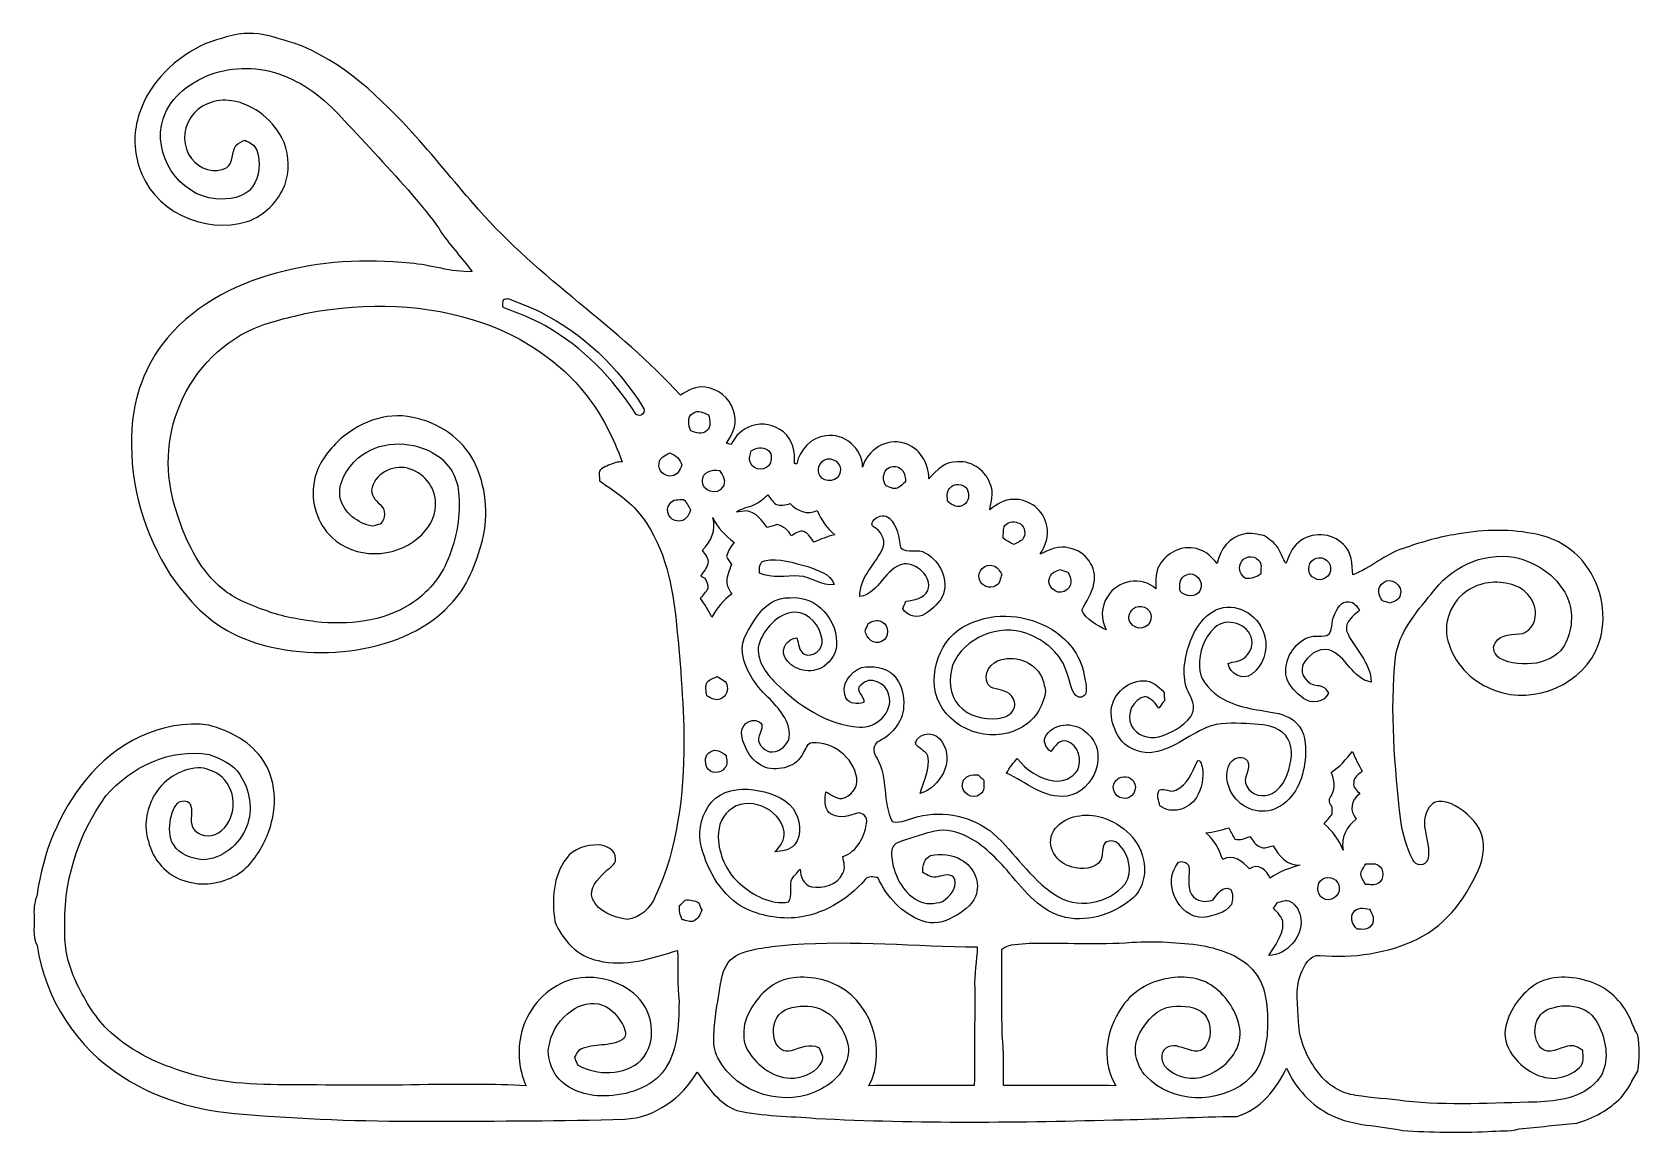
# Model space of a CAD drawing. Header units: centimetres. Extents: x -12.7 to 12.7, y -8.7 to 8.7.
import ezdxf

# ---------------------------------------------------------------- set-up
doc = ezdxf.new("R2010")
doc.units = ezdxf.units.CM
doc.header["$MEASUREMENT"] = 0
doc.layers.add('Camada 1', color=7, linetype='Continuous')

msp = doc.modelspace()

# ---------------------------------------------------------------- linework, layer by layer
at = {"layer": 'Camada 1', "color": 156}
for points, knots in [([(-9.96279, 8.52557), (-9.71902, 8.60671), (-9.47384, 8.7062), (-9.21103, 8.68257), (-9.21103, 8.68257), (-8.98807, 8.67868), (-8.78487, 8.58696), (-8.57179, 8.53334), (-8.57179, 8.53334), (-7.79744, 8.25464), (-7.19737, 7.66163), (-6.6548, 7.06542), (-6.6548, 7.06542), (-6.31437, 6.6876), (-5.99934, 6.28719), (-5.65925, 5.90902), (-5.65925, 5.90902), (-4.70923, 4.81295), (-3.44452, 4.05165), (-2.47438, 2.97602), (-2.47438, 2.97602), (-2.35725, 3.05257), (-2.22144, 3.12454), (-2.07644, 3.10268), (-2.07644, 3.10268), (-1.88241, 3.07021), (-1.69721, 2.9397), (-1.63936, 2.7453), (-1.63936, 2.7453), (-1.56245, 2.56575), (-1.63405, 2.36466), (-1.74766, 2.21862), (-1.74766, 2.21862), (-1.72332, 2.21085), (-1.69898, 2.2031), (-1.67428, 2.19499), (-1.67428, 2.19499), (-1.60655, 2.32974), (-1.49613, 2.44968), (-1.34691, 2.49096), (-1.34691, 2.49096), (-1.17863, 2.55729), (-0.98812, 2.50084), (-0.84842, 2.39676), (-0.84842, 2.39676), (-0.70309, 2.27507), (-0.65475, 2.07892), (-0.67451, 1.89618), (-0.67451, 1.89618), (-0.66462, 1.89512), (-0.64487, 1.89335), (-0.635, 1.8923), (-0.635, 1.8923), (-0.5916, 2.11313), (-0.40922, 2.31174), (-0.17955, 2.3361), (-0.17955, 2.3361), (0.10971, 2.3823), (0.40357, 2.13289), (0.40181, 1.83938), (0.40181, 1.83938), (0.4759, 2.11137), (0.78281, 2.30964), (1.05903, 2.21614), (1.05903, 2.21614), (1.30422, 2.15229), (1.44463, 1.899), (1.45026, 1.6577), (1.45026, 1.6577), (1.56669, 1.78929), (1.71202, 1.93462), (1.90253, 1.92405), (1.90253, 1.92405), (2.13783, 1.94486), (2.3622, 1.77024), (2.42675, 1.54798), (2.42675, 1.54798), (2.47368, 1.4238), (2.4317, 1.29222), (2.40841, 1.16769), (2.40841, 1.16769), (2.51812, 1.2506), (2.64054, 1.3349), (2.78448, 1.33068), (2.78448, 1.33068), (3.03142, 1.34513), (3.26813, 1.15359), (3.31116, 0.91122), (3.31116, 0.91122), (3.35314, 0.75564), (3.284, 0.59867), (3.20745, 0.46601), (3.20745, 0.46601), (3.34785, 0.53764), (3.50626, 0.60854), (3.66713, 0.56339), (3.66713, 0.56339), (3.91442, 0.51788), (4.11551, 0.2561), (4.05482, 0.00423), (4.05482, 0.00423), (4.02802, -0.15168), (3.92818, -0.27905), (3.86115, -0.41875), (3.86115, -0.41875), (3.93841, -0.57502), (4.10104, -0.65158), (4.24744, -0.72884), (4.24744, -0.72884), (4.15819, -0.5662), (4.16489, -0.36125), (4.26685, -0.20637), (4.26685, -0.20637), (4.41678, 0.05362), (4.81083, 0.12912), (5.03378, -0.08149), (5.03378, -0.08149), (5.02742, 0.05715), (5.01967, 0.21271), (5.1121, 0.32737), (5.1121, 0.32737), (5.23521, 0.51929), (5.49521, 0.61982), (5.71253, 0.54044), (5.71253, 0.54044), (5.83459, 0.50835), (5.9203, 0.41063), (6.00039, 0.31925), (6.00039, 0.31925), (6.03744, 0.53622), (6.19936, 0.74048), (6.42231, 0.78176), (6.42231, 0.78176), (6.53097, 0.81104), (6.64138, 0.77857), (6.74758, 0.75459), (6.74758, 0.75459), (6.82201, 0.6999), (6.90491, 0.65051), (6.95537, 0.56973), (6.95537, 0.56973), (7.00439, 0.48894), (7.03155, 0.39652), (7.08554, 0.31784), (7.08554, 0.31784), (7.13281, 0.43744), (7.17373, 0.57009), (7.28239, 0.64981), (7.28239, 0.64981), (7.47747, 0.82656), (7.8119, 0.81068), (7.99112, 0.6177), (7.99112, 0.6177), (8.12729, 0.50058), (8.12906, 0.30621), (8.14246, 0.14145), (8.14246, 0.14145), (8.42539, 0.24518), (8.64658, 0.46743), (8.93585, 0.55633), (8.93585, 0.55633), (9.19692, 0.64628), (9.46326, 0.72884), (9.73596, 0.77328), (9.73596, 0.77328), (10.14377, 0.84878), (10.56604, 0.87207), (10.97492, 0.79162), (10.97492, 0.79162), (11.29982, 0.74224), (11.61308, 0.57221), (11.80958, 0.30514), (11.80958, 0.30514), (12.0784, -0.04692), (12.16483, -0.53516), (12.02124, -0.95566), (12.02124, -0.95566), (11.79512, -1.58503), (11.00632, -1.91876), (10.38859, -1.68451), (10.38859, -1.68451), (10.05275, -1.57198), (9.77159, -1.29892), (9.66082, -0.96131), (9.66082, -0.96131), (9.53698, -0.64135), (9.69081, -0.26599), (9.97795, -0.09207), (9.97795, -0.09207), (10.18892, 0.0381), (10.4602, 0.05503), (10.69233, -0.02611), (10.69233, -0.02611), (10.90577, -0.10018), (11.07015, -0.33619), (11.01195, -0.56515), (11.01195, -0.56515), (10.99502, -0.66533), (10.91494, -0.74719), (10.82462, -0.78634), (10.82462, -0.78634), (10.67469, -0.80751), (10.47643, -0.78176), (10.3893, -0.93732), (10.3893, -0.93732), (10.32862, -1.01776), (10.38224, -1.12606), (10.45739, -1.1751), (10.45739, -1.1751), (10.63166, -1.27916), (10.84579, -1.27565), (11.04123, -1.25201), (11.04123, -1.25201), (11.19752, -1.21603), (11.36227, -1.14864), (11.45399, -1.00965), (11.45399, -1.00965), (11.59791, -0.7934), (11.6279, -0.5087), (11.54677, -0.26353), (11.54677, -0.26353), (11.40777, 0.0956), (11.05605, 0.34361), (10.68599, 0.41733), (10.68599, 0.41733), (10.18258, 0.50517), (9.66611, 0.24482), (9.37823, -0.1644), (9.37823, -0.1644), (9.13448, -0.4572), (8.86882, -0.76941), (8.81308, -1.15992), (8.81308, -1.15992), (8.72525, -2.01824), (8.80426, -2.88149), (8.89635, -3.73556), (8.89635, -3.73556), (8.92951, -3.9497), (8.98877, -4.16348), (9.08685, -4.35715), (9.08685, -4.35715), (9.12566, -4.4651), (9.29181, -4.46369), (9.3239, -4.35151), (9.3239, -4.35151), (9.3613, -4.19488), (9.30627, -4.03647), (9.28017, -3.88267), (9.28017, -3.88267), (9.25194, -3.7465), (9.28229, -3.58985), (9.38106, -3.48896), (9.38106, -3.48896), (9.43821, -3.42194), (9.53628, -3.43041), (9.6139, -3.44664), (9.6139, -3.44664), (9.81145, -3.50343), (9.9762, -3.64277), (10.09755, -3.80541), (10.09755, -3.80541), (10.23267, -3.98568), (10.22772, -4.23545), (10.15471, -4.44005), (10.15471, -4.44005), (9.96068, -4.91949), (9.6393, -5.37174), (9.16515, -5.60634), (9.16515, -5.60634), (8.68856, -5.83671), (8.14492, -5.91431), (7.61965, -5.86846), (7.61965, -5.86846), (7.45208, -5.85152), (7.37551, -6.0332), (7.32189, -6.16055), (7.32189, -6.16055), (7.21995, -6.40115), (7.28027, -6.66255), (7.28345, -6.91409), (7.28345, -6.91409), (7.29014, -7.20936), (7.42102, -7.4877), (7.59636, -7.72018), (7.59636, -7.72018), (7.73711, -7.90892), (7.95372, -8.04615), (8.18868, -8.07685), (8.18868, -8.07685), (8.44479, -8.1153), (8.70303, -8.13293), (8.95984, -8.16575), (8.95984, -8.16575), (9.652, -8.24476), (10.34979, -8.19643), (11.04406, -8.18232), (11.04406, -8.18232), (11.37567, -8.16892), (11.75137, -8.12095), (11.98633, -7.86024), (11.98633, -7.86024), (12.18106, -7.65703), (12.16025, -7.34342), (12.07664, -7.09541), (12.07664, -7.09541), (12.01525, -6.93632), (11.92176, -6.76168), (11.7482, -6.70665), (11.7482, -6.70665), (11.59121, -6.64386), (11.41448, -6.65127), (11.25643, -6.70594), (11.25643, -6.70594), (10.99819, -6.77474), (10.9421, -7.15044), (11.11425, -7.33071), (11.11425, -7.33071), (11.23809, -7.44677), (11.39577, -7.32189), (11.53195, -7.3025), (11.53195, -7.3025), (11.61873, -7.26897), (11.69987, -7.32189), (11.76972, -7.36811), (11.76972, -7.36811), (11.78065, -7.45983), (11.79194, -7.56425), (11.71928, -7.63622), (11.71928, -7.63622), (11.6152, -7.73852), (11.46844, -7.79356), (11.32487, -7.80837), (11.32487, -7.80837), (11.05464, -7.81156), (10.81017, -7.64575), (10.65494, -7.43408), (10.65494, -7.43408), (10.56604, -7.30425), (10.5163, -7.13846), (10.55652, -6.98253), (10.55652, -6.98253), (10.62177, -6.70594), (10.80311, -6.46253), (11.04335, -6.3126), (11.04335, -6.3126), (11.32028, -6.16444), (11.65859, -6.19371), (11.94399, -6.30344), (11.94399, -6.30344), (12.21317, -6.41032), (12.42518, -6.63539), (12.53489, -6.90138), (12.53489, -6.90138), (12.56488, -6.97688), (12.59592, -7.05309), (12.63755, -7.12364), (12.63755, -7.12364), (12.67142, -7.31237), (12.66859, -7.50359), (12.63791, -7.69231), (12.63791, -7.69231), (12.55006, -7.83132), (12.49045, -7.989), (12.37438, -8.10894), (12.37438, -8.10894), (12.18459, -8.30474), (11.93729, -8.44091), (11.67587, -8.51393), (11.67587, -8.51393), (11.37355, -8.54779), (11.06981, -8.5725), (10.76747, -8.6046), (10.76747, -8.6046), (10.60662, -8.65504), (10.43693, -8.62787), (10.27219, -8.64622), (10.27219, -8.64622), (9.82379, -8.6681), (9.37436, -8.65681), (8.92668, -8.63282), (8.92668, -8.63282), (8.5531, -8.54499), (8.15162, -8.5665), (7.80133, -8.39082), (7.80133, -8.39082), (7.48595, -8.23911), (7.23477, -7.96712), (7.09541, -7.6475), (7.09541, -7.6475), (6.93208, -7.97594), (6.68301, -8.30297), (6.31437, -8.40846), (6.31437, -8.40846), (5.71429, -8.40987), (5.11562, -8.4529), (4.51555, -8.4603), (4.51555, -8.4603), (2.89877, -8.50477), (1.27952, -8.52311), (-0.33655, -8.4402), (-0.33655, -8.4402), (-0.7514, -8.40281), (-1.17193, -8.40563), (-1.58043, -8.31708), (-1.58043, -8.31708), (-1.86372, -8.20985), (-2.04082, -7.94419), (-2.21014, -7.70854), (-2.21014, -7.70854), (-2.4451, -8.116), (-2.87231, -8.42573), (-3.35033, -8.45114), (-3.35033, -8.45114), (-4.3501, -8.48289), (-5.35057, -8.48184), (-6.35105, -8.4843), (-6.35105, -8.4843), (-7.31626, -8.48995), (-8.28251, -8.46208), (-9.24418, -8.38305), (-9.24418, -8.38305), (-9.95467, -8.34848), (-10.67258, -8.17703), (-11.27407, -7.78544), (-11.27407, -7.78544), (-11.99762, -7.33248), (-12.50244, -6.5546), (-12.62768, -5.71112), (-12.62768, -5.71112), (-12.70599, -5.55978), (-12.66507, -5.38409), (-12.6753, -5.22111), (-12.6753, -5.22111), (-12.68448, -5.11245), (-12.66048, -5.00803), (-12.62838, -4.90607), (-12.62838, -4.90607), (-12.5356, -4.25062), (-12.28407, -3.61173), (-11.86074, -3.09845), (-11.86074, -3.09845), (-11.40177, -2.52518), (-10.662, -2.13077), (-9.91552, -2.23273), (-9.91552, -2.23273), (-9.58003, -2.32798), (-9.24136, -2.49907), (-9.05087, -2.80423), (-9.05087, -2.80423), (-8.82437, -3.1517), (-8.84554, -3.60539), (-8.99512, -3.97862), (-8.99512, -3.97862), (-9.1006, -4.22098), (-9.25089, -4.45664), (-9.48019, -4.59846), (-9.48019, -4.59846), (-9.72431, -4.73569), (-10.02594, -4.7879), (-10.29335, -4.68877), (-10.29335, -4.68877), (-10.58509, -4.61044), (-10.80417, -4.35434), (-10.87119, -4.06471), (-10.87119, -4.06471), (-10.94916, -3.8301), (-10.90189, -3.56975), (-10.78794, -3.35562), (-10.78794, -3.35562), (-10.64789, -3.10198), (-10.37801, -2.92664), (-10.08909, -2.90547), (-10.08909, -2.90547), (-9.97055, -2.90547), (-9.85308, -2.94957), (-9.75606, -3.01625), (-9.75606, -3.01625), (-9.47314, -3.21027), (-9.45727, -3.6777), (-9.7162, -3.89819), (-9.7162, -3.89819), (-9.83368, -3.99908), (-10.02629, -4.01567), (-10.13742, -3.89607), (-10.13742, -3.89607), (-10.24784, -3.78882), (-10.15365, -3.62374), (-10.20657, -3.49673), (-10.20657, -3.49673), (-10.2235, -3.41911), (-10.32686, -3.41841), (-10.38612, -3.44416), (-10.38612, -3.44416), (-10.46268, -3.51084), (-10.50183, -3.61244), (-10.5223, -3.70981), (-10.5223, -3.70981), (-10.53747, -3.84739), (-10.55793, -4.00437), (-10.47185, -4.12396), (-10.47185, -4.12396), (-10.37942, -4.28059), (-10.18575, -4.33351), (-10.01712, -4.3568), (-10.01712, -4.3568), (-9.70562, -4.34939), (-9.43397, -4.11902), (-9.32144, -3.83716), (-9.32144, -3.83716), (-9.21314, -3.56693), (-9.26782, -3.24908), (-9.42763, -3.01096), (-9.42763, -3.01096), (-9.53699, -2.84232), (-9.73278, -2.76119), (-9.91411, -2.69662), (-9.91411, -2.69662), (-10.52371, -2.58974), (-11.14813, -2.89065), (-11.54041, -3.34963), (-11.54041, -3.34963), (-11.99161, -3.96628), (-12.22868, -4.74062), (-12.18811, -5.50509), (-12.18811, -5.50509), (-12.19623, -5.77037), (-12.12814, -6.03355), (-12.01842, -6.27379), (-12.01842, -6.27379), (-11.88578, -6.54755), (-11.73585, -6.82025), (-11.51607, -7.03474), (-11.51607, -7.03474), (-11.19293, -7.35083), (-10.77771, -7.55967), (-10.34873, -7.69267), (-10.34873, -7.69267), (-9.79276, -7.89057), (-9.19374, -7.91138), (-8.60918, -7.91033), (-8.60918, -7.91033), (-7.89128, -7.91245), (-7.17303, -7.92514), (-6.45512, -7.9068), (-6.45512, -7.9068), (-5.94006, -7.91033), (-5.42395, -7.89094), (-4.90996, -7.92692), (-4.90996, -7.92692), (-5.03519, -7.64611), (-5.05459, -7.32048), (-4.96639, -7.02663), (-4.96639, -7.02663), (-4.85739, -6.67878), (-4.5854, -6.38386), (-4.2411, -6.26075), (-4.2411, -6.26075), (-3.89395, -6.15738), (-3.49637, -6.23181), (-3.21627, -6.4636), (-3.21627, -6.4636), (-2.90583, -6.70913), (-2.81305, -7.22312), (-3.09527, -7.52333), (-3.09527, -7.52333), (-3.36055, -7.77346), (-3.7913, -7.76639), (-4.0968, -7.59459), (-4.0968, -7.59459), (-4.11339, -7.55438), (-4.12962, -7.51451), (-4.14619, -7.47501), (-4.14619, -7.47501), (-4.11797, -7.4302), (-4.10138, -7.37022), (-4.04741, -7.34942), (-4.04741, -7.34942), (-3.83928, -7.24992), (-3.58598, -7.31767), (-3.38525, -7.19666), (-3.38525, -7.19666), (-3.30234, -7.13387), (-3.34856, -7.02627), (-3.38842, -6.95254), (-3.38842, -6.95254), (-3.46287, -6.82659), (-3.5634, -6.70312), (-3.70382, -6.6502), (-3.70382, -6.6502), (-3.86927, -6.58883), (-4.05411, -6.64209), (-4.19381, -6.73981), (-4.19381, -6.73981), (-4.35856, -6.86469), (-4.49545, -7.03967), (-4.53565, -7.24641), (-4.53565, -7.24641), (-4.59527, -7.41291), (-4.53531, -7.59319), (-4.45028, -7.73923), (-4.45028, -7.73923), (-4.29718, -7.97348), (-4.0079, -8.07366), (-3.73909, -8.08496), (-3.73909, -8.08496), (-3.38561, -8.09201), (-2.99931, -7.99499), (-2.75872, -7.71983), (-2.75872, -7.71983), (-2.50613, -7.40375), (-2.50155, -6.97934), (-2.49414, -6.59448), (-2.49414, -6.59448), (-2.52518, -6.32636), (-2.50472, -6.05613), (-2.5206, -5.78731), (-2.5206, -5.78731), (-2.92135, -5.91397), (-3.34856, -6.05649), (-3.77119, -5.94924), (-3.77119, -5.94924), (-4.08939, -5.88468), (-4.34199, -5.6268), (-4.45557, -5.33011), (-4.45557, -5.33011), (-4.50037, -4.99285), (-4.49192, -4.61751), (-4.27248, -4.33775), (-4.27248, -4.33775), (-4.16382, -4.17617), (-3.9571, -4.12574), (-3.77331, -4.12184), (-3.77331, -4.12184), (-3.65371, -4.13208), (-3.48862, -4.19559), (-3.49673, -4.34057), (-3.49673, -4.34057), (-3.49215, -4.4457), (-3.60503, -4.48556), (-3.6643, -4.55295), (-3.6643, -4.55295), (-3.77189, -4.66619), (-3.92465, -4.80094), (-3.86186, -4.97521), (-3.86186, -4.97521), (-3.76943, -5.18512), (-3.52424, -5.26238), (-3.3154, -5.30189), (-3.3154, -5.30189), (-3.10339, -5.2779), (-2.9464, -5.11703), (-2.86456, -4.92901), (-2.86456, -4.92901), (-2.51354, -4.17442), (-2.42288, -3.32916), (-2.41723, -2.50577), (-2.41723, -2.50577), (-2.42288, -1.84326), (-2.48179, -1.18285), (-2.54669, -0.52422), (-2.54669, -0.52422), (-2.6116, 0.06068), (-2.75201, 0.6671), (-3.13831, 1.12888), (-3.13831, 1.12888), (-3.30624, 1.33526), (-3.5373, 1.47143), (-3.75002, 1.6256), (-3.75002, 1.6256), (-3.74543, 1.68768), (-3.78213, 1.77095), (-3.71827, 1.81186), (-3.71827, 1.81186), (-3.64878, 1.85807), (-3.5687, 1.88312), (-3.4925, 1.91523), (-3.4925, 1.91523), (-3.46779, 1.91735), (-3.41877, 1.92122), (-3.39443, 1.92334), (-3.39443, 1.92334), (-3.52989, 2.30152), (-3.71298, 2.66664), (-3.96239, 2.98309), (-3.96239, 2.98309), (-4.37938, 3.51225), (-4.96252, 3.89678), (-5.59611, 4.11761), (-5.59611, 4.11761), (-6.47417, 4.42629), (-7.43303, 4.44358), (-8.34248, 4.27567), (-8.34248, 4.27567), (-8.63388, 4.20792), (-8.92951, 4.14796), (-9.20537, 4.02836), (-9.20537, 4.02836), (-9.76595, 3.78566), (-10.20973, 3.2953), (-10.41258, 2.72097), (-10.41258, 2.72097), (-10.61507, 2.20132), (-10.59708, 1.60901), (-10.41187, 1.08725), (-10.41187, 1.08725), (-10.2817, 0.67556), (-10.08591, 0.26846), (-9.76383, -0.02786), (-9.76383, -0.02786), (-9.54969, -0.22825), (-9.2717, -0.3376), (-8.9983, -0.42969), (-8.9983, -0.42969), (-8.75242, -0.52492), (-8.48994, -0.56091), (-8.23101, -0.60147), (-8.23101, -0.60147), (-7.72125, -0.65405), (-7.17373, -0.60325), (-6.73276, -0.32066), (-6.73276, -0.32066), (-6.46535, -0.15521), (-6.25439, 0.09842), (-6.14045, 0.39122), (-6.14045, 0.39122), (-5.99934, 0.72214), (-5.94395, 1.08795), (-5.97393, 1.44604), (-5.97393, 1.44604), (-5.99792, 1.70673), (-6.15772, 1.9505), (-6.39127, 2.0701), (-6.39127, 2.0701), (-6.75252, 2.27224), (-7.24181, 2.2546), (-7.5632, 1.98332), (-7.5632, 1.98332), (-7.73289, 1.82138), (-7.89128, 1.59349), (-7.84189, 1.34654), (-7.84189, 1.34654), (-7.78474, 1.11337), (-7.56496, 0.95566), (-7.33918, 0.90628), (-7.33918, 0.90628), (-7.29721, 0.91827), (-7.25487, 0.92991), (-7.21218, 0.94051), (-7.21218, 0.94051), (-7.12187, 1.02305), (-7.12116, 1.17122), (-7.2143, 1.25201), (-7.2143, 1.25201), (-7.29085, 1.31867), (-7.37551, 1.40757), (-7.33918, 1.5194), (-7.33918, 1.5194), (-7.27216, 1.76494), (-6.97018, 1.89652), (-6.73734, 1.80974), (-6.73734, 1.80974), (-6.50275, 1.73143), (-6.31647, 1.49048), (-6.33906, 1.23684), (-6.33906, 1.23684), (-6.33623, 1.03152), (-6.46148, 0.84983), (-6.61282, 0.72178), (-6.61282, 0.72178), (-6.98958, 0.39758), (-7.61188, 0.38452), (-7.97806, 0.73271), (-7.97806, 0.73271), (-8.20632, 0.95215), (-8.3132, 1.28551), (-8.2557, 1.59702), (-8.2557, 1.59702), (-8.22395, 1.85173), (-8.05956, 2.0634), (-7.88634, 2.24189), (-7.88634, 2.24189), (-7.57378, 2.53293), (-7.12823, 2.72415), (-6.6989, 2.62325), (-6.6989, 2.62325), (-6.29284, 2.55235), (-5.92208, 2.29164), (-5.72769, 1.92722), (-5.72769, 1.92722), (-5.54284, 1.54445), (-5.49663, 1.09819), (-5.59752, 0.68545), (-5.59752, 0.68545), (-5.70123, 0.31679), (-5.83564, -0.06314), (-6.11575, -0.33689), (-6.11575, -0.33689), (-6.52215, -0.77294), (-7.1127, -0.98036), (-7.69055, -1.06186), (-7.69055, -1.06186), (-8.28992, -1.12535), (-8.91292, -1.07138), (-9.46679, -0.82091), (-9.46679, -0.82091), (-9.91093, -0.62583), (-10.2489, -0.25505), (-10.51983, 0.13723), (-10.51983, 0.13723), (-10.94034, 0.78281), (-11.16435, 1.55787), (-11.13613, 2.32867), (-11.13613, 2.32867), (-11.13225, 2.84656), (-10.96256, 3.36091), (-10.65283, 3.77613), (-10.65283, 3.77613), (-10.2168, 4.35645), (-9.54546, 4.71487), (-8.85542, 4.90185), (-8.85542, 4.90185), (-8.16927, 5.09093), (-7.44677, 5.13467), (-6.74017, 5.05812), (-6.74017, 5.05812), (-6.41068, 5.03483), (-6.09318, 4.91384), (-5.7598, 4.92583), (-5.7598, 4.92583), (-5.91679, 5.13432), (-6.09494, 5.32587), (-6.24382, 5.54002), (-6.24382, 5.54002), (-6.35776, 5.72876), (-6.50451, 5.8935), (-6.64245, 6.06424), (-6.64245, 6.06424), (-6.98887, 6.46923), (-7.35365, 6.85799), (-7.71913, 7.2457), (-7.71913, 7.2457), (-7.98371, 7.55509), (-8.29521, 7.83695), (-8.6755, 7.99465), (-8.6755, 7.99465), (-9.03428, 8.16081), (-9.45409, 8.17104), (-9.8305, 8.06097), (-9.8305, 8.06097), (-10.17799, 7.94173), (-10.51912, 7.70254), (-10.63695, 7.33989), (-10.63695, 7.33989), (-10.81863, 6.78568), (-10.39142, 6.12352), (-9.80722, 6.07447), (-9.80722, 6.07447), (-9.60296, 6.06178), (-9.36025, 6.08541), (-9.22796, 6.26321), (-9.22796, 6.26321), (-9.10978, 6.42691), (-9.09461, 6.65373), (-9.16163, 6.84106), (-9.16163, 6.84106), (-9.18351, 6.93137), (-9.2777, 6.96136), (-9.34861, 7.00229), (-9.34861, 7.00229), (-9.39799, 6.97652), (-9.45444, 6.95959), (-9.49184, 6.91656), (-9.49184, 6.91656), (-9.56521, 6.81036), (-9.51582, 6.64316), (-9.63717, 6.5666), (-9.63717, 6.5666), (-9.82274, 6.46324), (-10.06651, 6.54826), (-10.18998, 6.71052), (-10.18998, 6.71052), (-10.33356, 6.89186), (-10.33462, 7.16173), (-10.20727, 7.35224), (-10.20727, 7.35224), (-10.07251, 7.56391), (-9.80263, 7.66163), (-9.55921, 7.62387), (-9.55921, 7.62387), (-9.19268, 7.56778), (-8.87729, 7.30003), (-8.73054, 6.96382), (-8.73054, 6.96382), (-8.64834, 6.74933), (-8.63917, 6.50487), (-8.71995, 6.28826), (-8.71995, 6.28826), (-8.8265, 6.02684), (-9.0431, 5.80955), (-9.31121, 5.71675), (-9.31121, 5.71675), (-9.98396, 5.50087), (-10.8278, 5.89455), (-11.02042, 6.59341), (-11.02042, 6.59341), (-11.1065, 6.86011), (-11.1058, 7.1515), (-11.01478, 7.4168), (-11.01478, 7.4168), (-10.85391, 7.92091), (-10.43904, 8.31391), (-9.96279, 8.52557)], [0, 0, 0, 0, 0.00436681, 0.00436681, 0.00436681, 0.00436681, 0.00873362, 0.00873362, 0.00873362, 0.00873362, 0.01310044, 0.01310044, 0.01310044, 0.01310044, 0.01746725, 0.01746725, 0.01746725, 0.01746725, 0.02183406, 0.02183406, 0.02183406, 0.02183406, 0.02620087, 0.02620087, 0.02620087, 0.02620087, 0.03056769, 0.03056769, 0.03056769, 0.03056769, 0.0349345, 0.0349345, 0.0349345, 0.0349345, 0.03930131, 0.03930131, 0.03930131, 0.03930131, 0.04366812, 0.04366812, 0.04366812, 0.04366812, 0.04803493, 0.04803493, 0.04803493, 0.04803493, 0.05240175, 0.05240175, 0.05240175, 0.05240175, 0.05676856, 0.05676856, 0.05676856, 0.05676856, 0.06113537, 0.06113537, 0.06113537, 0.06113537, 0.06550218, 0.06550218, 0.06550218, 0.06550218, 0.069869, 0.069869, 0.069869, 0.069869, 0.07423581, 0.07423581, 0.07423581, 0.07423581, 0.07860262, 0.07860262, 0.07860262, 0.07860262, 0.08296943, 0.08296943, 0.08296943, 0.08296943, 0.08733624, 0.08733624, 0.08733624, 0.08733624, 0.09170306, 0.09170306, 0.09170306, 0.09170306, 0.09606987, 0.09606987, 0.09606987, 0.09606987, 0.10043668, 0.10043668, 0.10043668, 0.10043668, 0.10480349, 0.10480349, 0.10480349, 0.10480349, 0.10917031, 0.10917031, 0.10917031, 0.10917031, 0.11353712, 0.11353712, 0.11353712, 0.11353712, 0.11790393, 0.11790393, 0.11790393, 0.11790393, 0.12227074, 0.12227074, 0.12227074, 0.12227074, 0.12663755, 0.12663755, 0.12663755, 0.12663755, 0.13100437, 0.13100437, 0.13100437, 0.13100437, 0.13537118, 0.13537118, 0.13537118, 0.13537118, 0.13973799, 0.13973799, 0.13973799, 0.13973799, 0.1441048, 0.1441048, 0.1441048, 0.1441048, 0.14847162, 0.14847162, 0.14847162, 0.14847162, 0.15283843, 0.15283843, 0.15283843, 0.15283843, 0.15720524, 0.15720524, 0.15720524, 0.15720524, 0.16157205, 0.16157205, 0.16157205, 0.16157205, 0.16593886, 0.16593886, 0.16593886, 0.16593886, 0.17030568, 0.17030568, 0.17030568, 0.17030568, 0.17467249, 0.17467249, 0.17467249, 0.17467249, 0.1790393, 0.1790393, 0.1790393, 0.1790393, 0.18340611, 0.18340611, 0.18340611, 0.18340611, 0.18777293, 0.18777293, 0.18777293, 0.18777293, 0.19213974, 0.19213974, 0.19213974, 0.19213974, 0.19650655, 0.19650655, 0.19650655, 0.19650655, 0.20087336, 0.20087336, 0.20087336, 0.20087336, 0.20524017, 0.20524017, 0.20524017, 0.20524017, 0.20960699, 0.20960699, 0.20960699, 0.20960699, 0.2139738, 0.2139738, 0.2139738, 0.2139738, 0.21834061, 0.21834061, 0.21834061, 0.21834061, 0.22270742, 0.22270742, 0.22270742, 0.22270742, 0.22707424, 0.22707424, 0.22707424, 0.22707424, 0.23144105, 0.23144105, 0.23144105, 0.23144105, 0.23580786, 0.23580786, 0.23580786, 0.23580786, 0.24017467, 0.24017467, 0.24017467, 0.24017467, 0.24454148, 0.24454148, 0.24454148, 0.24454148, 0.2489083, 0.2489083, 0.2489083, 0.2489083, 0.25327511, 0.25327511, 0.25327511, 0.25327511, 0.25764192, 0.25764192, 0.25764192, 0.25764192, 0.26200873, 0.26200873, 0.26200873, 0.26200873, 0.26637555, 0.26637555, 0.26637555, 0.26637555, 0.27074236, 0.27074236, 0.27074236, 0.27074236, 0.27510917, 0.27510917, 0.27510917, 0.27510917, 0.27947598, 0.27947598, 0.27947598, 0.27947598, 0.28384279, 0.28384279, 0.28384279, 0.28384279, 0.28820961, 0.28820961, 0.28820961, 0.28820961, 0.29257642, 0.29257642, 0.29257642, 0.29257642, 0.29694323, 0.29694323, 0.29694323, 0.29694323, 0.30131004, 0.30131004, 0.30131004, 0.30131004, 0.30567686, 0.30567686, 0.30567686, 0.30567686, 0.31004367, 0.31004367, 0.31004367, 0.31004367, 0.31441048, 0.31441048, 0.31441048, 0.31441048, 0.31877729, 0.31877729, 0.31877729, 0.31877729, 0.3231441, 0.3231441, 0.3231441, 0.3231441, 0.32751092, 0.32751092, 0.32751092, 0.32751092, 0.33187773, 0.33187773, 0.33187773, 0.33187773, 0.33624454, 0.33624454, 0.33624454, 0.33624454, 0.34061135, 0.34061135, 0.34061135, 0.34061135, 0.34497817, 0.34497817, 0.34497817, 0.34497817, 0.34934498, 0.34934498, 0.34934498, 0.34934498, 0.35371179, 0.35371179, 0.35371179, 0.35371179, 0.3580786, 0.3580786, 0.3580786, 0.3580786, 0.36244541, 0.36244541, 0.36244541, 0.36244541, 0.36681223, 0.36681223, 0.36681223, 0.36681223, 0.37117904, 0.37117904, 0.37117904, 0.37117904, 0.37554585, 0.37554585, 0.37554585, 0.37554585, 0.37991266, 0.37991266, 0.37991266, 0.37991266, 0.38427948, 0.38427948, 0.38427948, 0.38427948, 0.38864629, 0.38864629, 0.38864629, 0.38864629, 0.3930131, 0.3930131, 0.3930131, 0.3930131, 0.39737991, 0.39737991, 0.39737991, 0.39737991, 0.40174672, 0.40174672, 0.40174672, 0.40174672, 0.40611354, 0.40611354, 0.40611354, 0.40611354, 0.41048035, 0.41048035, 0.41048035, 0.41048035, 0.41484716, 0.41484716, 0.41484716, 0.41484716, 0.41921397, 0.41921397, 0.41921397, 0.41921397, 0.42358079, 0.42358079, 0.42358079, 0.42358079, 0.4279476, 0.4279476, 0.4279476, 0.4279476, 0.43231441, 0.43231441, 0.43231441, 0.43231441, 0.43668122, 0.43668122, 0.43668122, 0.43668122, 0.44104803, 0.44104803, 0.44104803, 0.44104803, 0.44541485, 0.44541485, 0.44541485, 0.44541485, 0.44978166, 0.44978166, 0.44978166, 0.44978166, 0.45414847, 0.45414847, 0.45414847, 0.45414847, 0.45851528, 0.45851528, 0.45851528, 0.45851528, 0.4628821, 0.4628821, 0.4628821, 0.4628821, 0.46724891, 0.46724891, 0.46724891, 0.46724891, 0.47161572, 0.47161572, 0.47161572, 0.47161572, 0.47598253, 0.47598253, 0.47598253, 0.47598253, 0.48034934, 0.48034934, 0.48034934, 0.48034934, 0.48471616, 0.48471616, 0.48471616, 0.48471616, 0.48908297, 0.48908297, 0.48908297, 0.48908297, 0.49344978, 0.49344978, 0.49344978, 0.49344978, 0.49781659, 0.49781659, 0.49781659, 0.49781659, 0.50218341, 0.50218341, 0.50218341, 0.50218341, 0.50655022, 0.50655022, 0.50655022, 0.50655022, 0.51091703, 0.51091703, 0.51091703, 0.51091703, 0.51528384, 0.51528384, 0.51528384, 0.51528384, 0.51965066, 0.51965066, 0.51965066, 0.51965066, 0.52401747, 0.52401747, 0.52401747, 0.52401747, 0.52838428, 0.52838428, 0.52838428, 0.52838428, 0.53275109, 0.53275109, 0.53275109, 0.53275109, 0.5371179, 0.5371179, 0.5371179, 0.5371179, 0.54148472, 0.54148472, 0.54148472, 0.54148472, 0.54585153, 0.54585153, 0.54585153, 0.54585153, 0.55021834, 0.55021834, 0.55021834, 0.55021834, 0.55458515, 0.55458515, 0.55458515, 0.55458515, 0.55895197, 0.55895197, 0.55895197, 0.55895197, 0.56331878, 0.56331878, 0.56331878, 0.56331878, 0.56768559, 0.56768559, 0.56768559, 0.56768559, 0.5720524, 0.5720524, 0.5720524, 0.5720524, 0.57641921, 0.57641921, 0.57641921, 0.57641921, 0.58078603, 0.58078603, 0.58078603, 0.58078603, 0.58515284, 0.58515284, 0.58515284, 0.58515284, 0.58951965, 0.58951965, 0.58951965, 0.58951965, 0.59388646, 0.59388646, 0.59388646, 0.59388646, 0.59825328, 0.59825328, 0.59825328, 0.59825328, 0.60262009, 0.60262009, 0.60262009, 0.60262009, 0.6069869, 0.6069869, 0.6069869, 0.6069869, 0.61135371, 0.61135371, 0.61135371, 0.61135371, 0.61572052, 0.61572052, 0.61572052, 0.61572052, 0.62008734, 0.62008734, 0.62008734, 0.62008734, 0.62445415, 0.62445415, 0.62445415, 0.62445415, 0.62882096, 0.62882096, 0.62882096, 0.62882096, 0.63318777, 0.63318777, 0.63318777, 0.63318777, 0.63755459, 0.63755459, 0.63755459, 0.63755459, 0.6419214, 0.6419214, 0.6419214, 0.6419214, 0.64628821, 0.64628821, 0.64628821, 0.64628821, 0.65065502, 0.65065502, 0.65065502, 0.65065502, 0.65502183, 0.65502183, 0.65502183, 0.65502183, 0.65938865, 0.65938865, 0.65938865, 0.65938865, 0.66375546, 0.66375546, 0.66375546, 0.66375546, 0.66812227, 0.66812227, 0.66812227, 0.66812227, 0.67248908, 0.67248908, 0.67248908, 0.67248908, 0.6768559, 0.6768559, 0.6768559, 0.6768559, 0.68122271, 0.68122271, 0.68122271, 0.68122271, 0.68558952, 0.68558952, 0.68558952, 0.68558952, 0.68995633, 0.68995633, 0.68995633, 0.68995633, 0.69432314, 0.69432314, 0.69432314, 0.69432314, 0.69868996, 0.69868996, 0.69868996, 0.69868996, 0.70305677, 0.70305677, 0.70305677, 0.70305677, 0.70742358, 0.70742358, 0.70742358, 0.70742358, 0.71179039, 0.71179039, 0.71179039, 0.71179039, 0.71615721, 0.71615721, 0.71615721, 0.71615721, 0.72052402, 0.72052402, 0.72052402, 0.72052402, 0.72489083, 0.72489083, 0.72489083, 0.72489083, 0.72925764, 0.72925764, 0.72925764, 0.72925764, 0.73362445, 0.73362445, 0.73362445, 0.73362445, 0.73799127, 0.73799127, 0.73799127, 0.73799127, 0.74235808, 0.74235808, 0.74235808, 0.74235808, 0.74672489, 0.74672489, 0.74672489, 0.74672489, 0.7510917, 0.7510917, 0.7510917, 0.7510917, 0.75545852, 0.75545852, 0.75545852, 0.75545852, 0.75982533, 0.75982533, 0.75982533, 0.75982533, 0.76419214, 0.76419214, 0.76419214, 0.76419214, 0.76855895, 0.76855895, 0.76855895, 0.76855895, 0.77292576, 0.77292576, 0.77292576, 0.77292576, 0.77729258, 0.77729258, 0.77729258, 0.77729258, 0.78165939, 0.78165939, 0.78165939, 0.78165939, 0.7860262, 0.7860262, 0.7860262, 0.7860262, 0.79039301, 0.79039301, 0.79039301, 0.79039301, 0.79475983, 0.79475983, 0.79475983, 0.79475983, 0.79912664, 0.79912664, 0.79912664, 0.79912664, 0.80349345, 0.80349345, 0.80349345, 0.80349345, 0.80786026, 0.80786026, 0.80786026, 0.80786026, 0.81222707, 0.81222707, 0.81222707, 0.81222707, 0.81659389, 0.81659389, 0.81659389, 0.81659389, 0.8209607, 0.8209607, 0.8209607, 0.8209607, 0.82532751, 0.82532751, 0.82532751, 0.82532751, 0.82969432, 0.82969432, 0.82969432, 0.82969432, 0.83406114, 0.83406114, 0.83406114, 0.83406114, 0.83842795, 0.83842795, 0.83842795, 0.83842795, 0.84279476, 0.84279476, 0.84279476, 0.84279476, 0.84716157, 0.84716157, 0.84716157, 0.84716157, 0.85152838, 0.85152838, 0.85152838, 0.85152838, 0.8558952, 0.8558952, 0.8558952, 0.8558952, 0.86026201, 0.86026201, 0.86026201, 0.86026201, 0.86462882, 0.86462882, 0.86462882, 0.86462882, 0.86899563, 0.86899563, 0.86899563, 0.86899563, 0.87336245, 0.87336245, 0.87336245, 0.87336245, 0.87772926, 0.87772926, 0.87772926, 0.87772926, 0.88209607, 0.88209607, 0.88209607, 0.88209607, 0.88646288, 0.88646288, 0.88646288, 0.88646288, 0.89082969, 0.89082969, 0.89082969, 0.89082969, 0.89519651, 0.89519651, 0.89519651, 0.89519651, 0.89956332, 0.89956332, 0.89956332, 0.89956332, 0.90393013, 0.90393013, 0.90393013, 0.90393013, 0.90829694, 0.90829694, 0.90829694, 0.90829694, 0.91266376, 0.91266376, 0.91266376, 0.91266376, 0.91703057, 0.91703057, 0.91703057, 0.91703057, 0.92139738, 0.92139738, 0.92139738, 0.92139738, 0.92576419, 0.92576419, 0.92576419, 0.92576419, 0.930131, 0.930131, 0.930131, 0.930131, 0.93449782, 0.93449782, 0.93449782, 0.93449782, 0.93886463, 0.93886463, 0.93886463, 0.93886463, 0.94323144, 0.94323144, 0.94323144, 0.94323144, 0.94759825, 0.94759825, 0.94759825, 0.94759825, 0.95196507, 0.95196507, 0.95196507, 0.95196507, 0.95633188, 0.95633188, 0.95633188, 0.95633188, 0.96069869, 0.96069869, 0.96069869, 0.96069869, 0.9650655, 0.9650655, 0.9650655, 0.9650655, 0.96943231, 0.96943231, 0.96943231, 0.96943231, 0.97379913, 0.97379913, 0.97379913, 0.97379913, 0.97816594, 0.97816594, 0.97816594, 0.97816594, 0.98253275, 0.98253275, 0.98253275, 0.98253275, 0.98689956, 0.98689956, 0.98689956, 0.98689956, 0.99126638, 0.99126638, 0.99126638, 0.99126638, 1, 1, 1, 1]), ([(-5.26837, 4.48839), (-5.26837, 4.48839), (-5.26837, 4.48839), (-5.26837, 4.48839), (-5.26837, 4.48839), (-5.2645, 4.44393), (-5.30754, 4.36597), (-5.24474, 4.34939), (-5.24474, 4.34939), (-5.02708, 4.26544), (-4.80589, 4.18677), (-4.60375, 4.06788), (-4.60375, 4.06788), (-4.01672, 3.73661), (-3.53377, 3.23919), (-3.17358, 2.67334), (-3.17358, 2.67334), (-3.09703, 2.61691), (-3.00426, 2.71709), (-3.06458, 2.78835), (-3.06458, 2.78835), (-3.45651, 3.417), (-4.01319, 3.95076), (-4.67676, 4.28518), (-4.67676, 4.28518), (-4.84187, 4.37161), (-5.02002, 4.42806), (-5.19077, 4.50179), (-5.19077, 4.50179), (-5.21017, 4.49862), (-5.24898, 4.49155), (-5.26837, 4.48839)], [0, 0, 0, 0, 0.11111111, 0.11111111, 0.11111111, 0.11111111, 0.22222222, 0.22222222, 0.22222222, 0.22222222, 0.33333333, 0.33333333, 0.33333333, 0.33333333, 0.44444444, 0.44444444, 0.44444444, 0.44444444, 0.55555556, 0.55555556, 0.55555556, 0.55555556, 0.66666667, 0.66666667, 0.66666667, 0.66666667, 0.77777778, 0.77777778, 0.77777778, 0.77777778, 1, 1, 1, 1]), ([(-2.27329, 2.69134), (-2.27329, 2.69134), (-2.27329, 2.69134), (-2.27329, 2.69134), (-2.27329, 2.69134), (-2.37771, 2.63384), (-2.34173, 2.50401), (-2.31069, 2.41299), (-2.31069, 2.41299), (-2.23273, 2.3809), (-2.13113, 2.34597), (-2.06162, 2.41477), (-2.06162, 2.41477), (-1.98049, 2.47438), (-2.00766, 2.58163), (-2.02881, 2.66417), (-2.02881, 2.66417), (-2.10643, 2.69804), (-2.19499, 2.7566), (-2.27329, 2.69134)], [0, 0, 0, 0, 0.16666667, 0.16666667, 0.16666667, 0.16666667, 0.33333333, 0.33333333, 0.33333333, 0.33333333, 0.5, 0.5, 0.5, 0.5, 0.66666667, 0.66666667, 0.66666667, 0.66666667, 1, 1, 1, 1]), ([(-2.81023, 1.90217), (-2.81023, 1.90217), (-2.81023, 1.90217), (-2.81023, 1.90217), (-2.81023, 1.90217), (-2.8335, 1.78788), (-2.71992, 1.6771), (-2.60561, 1.70285), (-2.60561, 1.70285), (-2.51741, 1.70885), (-2.48391, 1.80233), (-2.44934, 1.86867), (-2.44934, 1.86867), (-2.47332, 1.96885), (-2.54847, 2.03164), (-2.64266, 2.0634), (-2.64266, 2.0634), (-2.71144, 2.02812), (-2.80353, 1.99214), (-2.81023, 1.90217)], [0, 0, 0, 0, 0.16666667, 0.16666667, 0.16666667, 0.16666667, 0.33333333, 0.33333333, 0.33333333, 0.33333333, 0.5, 0.5, 0.5, 0.5, 0.66666667, 0.66666667, 0.66666667, 0.66666667, 1, 1, 1, 1]), ([(-1.35643, 2.09973), (-1.35643, 2.09973), (-1.35643, 2.09973), (-1.35643, 2.09973), (-1.35643, 2.09973), (-1.3656, 2.03834), (-1.39946, 1.97343), (-1.36735, 1.91276), (-1.36735, 1.91276), (-1.32503, 1.77341), (-1.09536, 1.76988), (-1.05092, 1.90994), (-1.05092, 1.90994), (-1.03752, 1.97979), (-1.02551, 2.07468), (-1.10031, 2.1142), (-1.10031, 2.1142), (-1.17897, 2.17099), (-1.27811, 2.13995), (-1.35643, 2.09973)], [0, 0, 0, 0, 0.16666667, 0.16666667, 0.16666667, 0.16666667, 0.33333333, 0.33333333, 0.33333333, 0.33333333, 0.5, 0.5, 0.5, 0.5, 0.66666667, 0.66666667, 0.66666667, 0.66666667, 1, 1, 1, 1]), ([(-2.12583, 1.62277), (-2.12583, 1.62277), (-2.12583, 1.62277), (-2.12583, 1.62277), (-2.12583, 1.62277), (-2.141, 1.45803), (-1.8856, 1.38289), (-1.8101, 1.52541), (-1.8101, 1.52541), (-1.74059, 1.61008), (-1.79987, 1.71309), (-1.85702, 1.78469), (-1.85702, 1.78469), (-1.97379, 1.81256), (-2.12794, 1.76564), (-2.12583, 1.62277)], [0, 0, 0, 0, 0.2, 0.2, 0.2, 0.2, 0.4, 0.4, 0.4, 0.4, 0.6, 0.6, 0.6, 0.6, 1, 1, 1, 1]), ([(-0.1979, 1.95509), (-0.1979, 1.95509), (-0.1979, 1.95509), (-0.1979, 1.95509), (-0.1979, 1.95509), (-0.28468, 1.9124), (-0.32631, 1.79), (-0.27164, 1.70638), (-0.27164, 1.70638), (-0.20214, 1.58043), (0.03033, 1.61254), (0.04974, 1.76106), (0.04974, 1.76106), (0.08254, 1.89547), (-0.07372, 2.01999), (-0.1979, 1.95509)], [0, 0, 0, 0, 0.2, 0.2, 0.2, 0.2, 0.4, 0.4, 0.4, 0.4, 0.6, 0.6, 0.6, 0.6, 1, 1, 1, 1]), ([(0.76941, 1.54657), (0.76941, 1.54657), (0.76941, 1.54657), (0.76941, 1.54657), (0.76941, 1.54657), (0.82797, 1.5261), (0.88759, 1.4866), (0.95215, 1.50671), (0.95215, 1.50671), (1.00153, 1.53175), (1.03964, 1.57268), (1.0795, 1.60972), (1.0795, 1.60972), (1.08691, 1.72578), (1.01988, 1.87501), (0.88089, 1.85032), (0.88089, 1.85032), (0.7313, 1.83656), (0.69497, 1.65593), (0.76941, 1.54657)], [0, 0, 0, 0, 0.16666667, 0.16666667, 0.16666667, 0.16666667, 0.33333333, 0.33333333, 0.33333333, 0.33333333, 0.5, 0.5, 0.5, 0.5, 0.66666667, 0.66666667, 0.66666667, 0.66666667, 1, 1, 1, 1]), ([(1.77446, 1.50424), (1.77446, 1.50424), (1.77446, 1.50424), (1.77446, 1.50424), (1.77446, 1.50424), (1.71944, 1.4478), (1.74449, 1.36489), (1.74554, 1.29504), (1.74554, 1.29504), (1.81575, 1.2393), (1.91628, 1.18109), (2.0006, 1.24636), (2.0006, 1.24636), (2.08808, 1.2908), (2.08704, 1.41145), (2.05458, 1.49083), (2.05458, 1.49083), (1.99672, 1.58644), (1.84114, 1.59385), (1.77446, 1.50424)], [0, 0, 0, 0, 0.16666667, 0.16666667, 0.16666667, 0.16666667, 0.33333333, 0.33333333, 0.33333333, 0.33333333, 0.5, 0.5, 0.5, 0.5, 0.66666667, 0.66666667, 0.66666667, 0.66666667, 1, 1, 1, 1]), ([(-2.64054, 1.26223), (-2.64054, 1.26223), (-2.64054, 1.26223), (-2.64054, 1.26223), (-2.64054, 1.26223), (-2.72908, 1.1571), (-2.64159, 0.9839), (-2.50472, 0.98953), (-2.50472, 0.98953), (-2.39783, 0.9772), (-2.3428, 1.07772), (-2.31315, 1.16275), (-2.31315, 1.16275), (-2.34173, 1.22344), (-2.37737, 1.28023), (-2.42217, 1.32997), (-2.42217, 1.32997), (-2.49836, 1.32257), (-2.59467, 1.34055), (-2.64054, 1.26223)], [0, 0, 0, 0, 0.16666667, 0.16666667, 0.16666667, 0.16666667, 0.33333333, 0.33333333, 0.33333333, 0.33333333, 0.5, 0.5, 0.5, 0.5, 0.66666667, 0.66666667, 0.66666667, 0.66666667, 1, 1, 1, 1]), ([(-1.31304, 1.24529), (-1.31304, 1.24529), (-1.31304, 1.24529), (-1.31304, 1.24529), (-1.31304, 1.24529), (-1.40263, 1.20015), (-1.50847, 1.19486), (-1.58996, 1.13276), (-1.58996, 1.13276), (-1.53492, 1.13736), (-1.4799, 1.14618), (-1.42416, 1.14828), (-1.42416, 1.14828), (-1.27635, 1.12783), (-1.18533, 0.9973), (-1.10525, 0.88477), (-1.10525, 0.88477), (-1.05304, 0.90063), (-1.00083, 0.91651), (-0.94896, 0.9338), (-0.94896, 0.9338), (-0.85195, 0.90664), (-0.76588, 0.84842), (-0.72495, 0.75318), (-0.72495, 0.75318), (-0.66357, 0.78951), (-0.60147, 0.84561), (-0.52422, 0.82373), (-0.52422, 0.82373), (-0.44908, 0.79304), (-0.41275, 0.71613), (-0.36829, 0.65334), (-0.36829, 0.65334), (-0.26317, 0.70555), (-0.15134, 0.74224), (-0.0381, 0.77257), (-0.0381, 0.77257), (-0.16087, 0.87488), (-0.25188, 1.00824), (-0.31574, 1.15393), (-0.31574, 1.15393), (-0.46884, 1.0795), (-0.63041, 1.14935), (-0.74012, 1.26364), (-0.74012, 1.26364), (-0.81492, 1.24989), (-0.89712, 1.2199), (-0.96943, 1.25659), (-0.96943, 1.25659), (-1.0227, 1.29363), (-1.05587, 1.35149), (-1.09255, 1.40334), (-1.09255, 1.40334), (-1.15922, 1.34196), (-1.23013, 1.2834), (-1.31304, 1.24529)], [0, 0, 0, 0, 0.06666667, 0.06666667, 0.06666667, 0.06666667, 0.13333333, 0.13333333, 0.13333333, 0.13333333, 0.2, 0.2, 0.2, 0.2, 0.26666667, 0.26666667, 0.26666667, 0.26666667, 0.33333333, 0.33333333, 0.33333333, 0.33333333, 0.4, 0.4, 0.4, 0.4, 0.46666667, 0.46666667, 0.46666667, 0.46666667, 0.53333333, 0.53333333, 0.53333333, 0.53333333, 0.6, 0.6, 0.6, 0.6, 0.66666667, 0.66666667, 0.66666667, 0.66666667, 0.73333333, 0.73333333, 0.73333333, 0.73333333, 0.8, 0.8, 0.8, 0.8, 0.86666667, 0.86666667, 0.86666667, 0.86666667, 1, 1, 1, 1]), ([(-1.96391, 1.04386), (-1.96391, 1.04386), (-1.96391, 1.04386), (-1.96391, 1.04386), (-1.96391, 1.04386), (-1.89971, 0.85231), (-1.99073, 0.6618), (-2.12619, 0.52775), (-2.12619, 0.52775), (-2.08562, 0.46426), (-2.01471, 0.40111), (-2.03588, 0.3175), (-2.03588, 0.3175), (-2.05422, 0.24095), (-2.10925, 0.18062), (-2.15299, 0.11711), (-2.15299, 0.11711), (-2.13359, 0.10724), (-2.09479, 0.08748), (-2.07503, 0.07761), (-2.07503, 0.07761), (-2.06021, 0.0275), (-2.02812, -0.01975), (-2.03482, -0.07443), (-2.03482, -0.07443), (-2.07115, -0.13124), (-2.11632, -0.18167), (-2.15793, -0.23459), (-2.15793, -0.23459), (-2.08633, -0.32456), (-2.02847, -0.42438), (-1.9766, -0.52704), (-1.9766, -0.52704), (-1.89406, -0.3891), (-1.79882, -0.25505), (-1.66404, -0.16369), (-1.66404, -0.16369), (-1.69333, -0.109), (-1.72966, -0.05537), (-1.74059, 0.00669), (-1.74059, 0.00669), (-1.74978, 0.11041), (-1.70285, 0.20708), (-1.66616, 0.30056), (-1.66616, 0.30056), (-1.69403, 0.3429), (-1.72084, 0.38559), (-1.7473, 0.42791), (-1.7473, 0.42791), (-1.72366, 0.51047), (-1.67993, 0.58384), (-1.6256, 0.64947), (-1.6256, 0.64947), (-1.76388, 0.756), (-1.88736, 0.88582), (-1.96391, 1.04386)], [0, 0, 0, 0, 0.06666667, 0.06666667, 0.06666667, 0.06666667, 0.13333333, 0.13333333, 0.13333333, 0.13333333, 0.2, 0.2, 0.2, 0.2, 0.26666667, 0.26666667, 0.26666667, 0.26666667, 0.33333333, 0.33333333, 0.33333333, 0.33333333, 0.4, 0.4, 0.4, 0.4, 0.46666667, 0.46666667, 0.46666667, 0.46666667, 0.53333333, 0.53333333, 0.53333333, 0.53333333, 0.6, 0.6, 0.6, 0.6, 0.66666667, 0.66666667, 0.66666667, 0.66666667, 0.73333333, 0.73333333, 0.73333333, 0.73333333, 0.8, 0.8, 0.8, 0.8, 0.86666667, 0.86666667, 0.86666667, 0.86666667, 1, 1, 1, 1]), ([(0.59972, 1.02481), (0.59972, 1.02481), (0.59972, 1.02481), (0.59972, 1.02481), (0.59972, 1.02481), (0.56656, 0.99413), (0.51822, 0.93132), (0.57714, 0.89782), (0.57714, 0.89782), (0.68474, 0.83078), (0.7687, 0.7059), (0.72531, 0.57502), (0.72531, 0.57502), (0.61982, 0.30868), (0.3422, 0.10512), (0.36125, -0.20425), (0.36125, -0.20425), (0.67451, -0.15027), (0.74648, 0.25681), (1.05728, 0.31255), (1.05728, 0.31255), (1.26434, 0.31996), (1.50388, 0.11711), (1.43298, -0.10478), (1.43298, -0.10478), (1.37018, -0.23812), (1.21179, -0.25259), (1.08444, -0.27693), (1.08444, -0.27693), (1.06856, -0.31715), (1.05233, -0.35736), (1.03611, -0.39792), (1.03611, -0.39792), (1.10277, -0.49459), (1.22836, -0.54821), (1.3416, -0.502), (1.3416, -0.502), (1.47143, -0.43568), (1.58503, -0.33197), (1.66051, -0.20742), (1.66051, -0.20742), (1.77482, 0.04655), (1.63054, 0.35736), (1.39488, 0.48436), (1.39488, 0.48436), (1.27599, 0.56656), (1.10771, 0.46672), (0.99942, 0.5715), (0.99942, 0.5715), (0.9779, 0.73554), (0.95003, 0.91157), (0.82656, 1.03363), (0.82656, 1.03363), (0.76059, 1.0929), (0.66357, 1.07809), (0.59972, 1.02481)], [0, 0, 0, 0, 0.06666667, 0.06666667, 0.06666667, 0.06666667, 0.13333333, 0.13333333, 0.13333333, 0.13333333, 0.2, 0.2, 0.2, 0.2, 0.26666667, 0.26666667, 0.26666667, 0.26666667, 0.33333333, 0.33333333, 0.33333333, 0.33333333, 0.4, 0.4, 0.4, 0.4, 0.46666667, 0.46666667, 0.46666667, 0.46666667, 0.53333333, 0.53333333, 0.53333333, 0.53333333, 0.6, 0.6, 0.6, 0.6, 0.66666667, 0.66666667, 0.66666667, 0.66666667, 0.73333333, 0.73333333, 0.73333333, 0.73333333, 0.8, 0.8, 0.8, 0.8, 0.86666667, 0.86666667, 0.86666667, 0.86666667, 1, 1, 1, 1]), ([(2.63489, 0.89746), (2.63489, 0.89746), (2.63489, 0.89746), (2.63489, 0.89746), (2.63489, 0.89746), (2.62113, 0.83889), (2.62502, 0.77786), (2.62254, 0.71754), (2.62254, 0.71754), (2.67441, 0.67909), (2.73085, 0.64735), (2.78906, 0.6177), (2.78906, 0.6177), (2.84339, 0.6484), (2.91182, 0.66781), (2.94498, 0.72565), (2.94498, 0.72565), (2.9852, 0.81104), (2.95521, 0.93732), (2.85396, 0.96131), (2.85396, 0.96131), (2.77917, 1.00329), (2.67794, 0.96872), (2.63489, 0.89746)], [0, 0, 0, 0, 0.14285714, 0.14285714, 0.14285714, 0.14285714, 0.28571429, 0.28571429, 0.28571429, 0.28571429, 0.42857143, 0.42857143, 0.42857143, 0.42857143, 0.57142857, 0.57142857, 0.57142857, 0.57142857, 0.71428571, 0.71428571, 0.71428571, 0.71428571, 1, 1, 1, 1]), ([(-1.14757, 0.36264), (-1.14757, 0.36264), (-1.14757, 0.36264), (-1.14757, 0.36264), (-1.14757, 0.36264), (-1.23331, 0.33443), (-1.22624, 0.23988), (-1.22378, 0.16722), (-1.22378, 0.16722), (-1.02622, 0.07866), (-0.80822, 0.12982), (-0.60077, 0.12135), (-0.60077, 0.12135), (-0.40534, 0.11535), (-0.24553, -0.04197), (-0.0448, -0.01376), (-0.0448, -0.01376), (-0.103, 0.16474), (-0.30902, 0.20708), (-0.46214, 0.27269), (-0.46214, 0.27269), (-0.68509, 0.3249), (-0.91617, 0.41485), (-1.14757, 0.36264)], [0, 0, 0, 0, 0.14285714, 0.14285714, 0.14285714, 0.14285714, 0.28571429, 0.28571429, 0.28571429, 0.28571429, 0.42857143, 0.42857143, 0.42857143, 0.42857143, 0.57142857, 0.57142857, 0.57142857, 0.57142857, 0.71428571, 0.71428571, 0.71428571, 0.71428571, 1, 1, 1, 1]), ([(2.24966, 0.06843), (2.24966, 0.06843), (2.24966, 0.06843), (2.24966, 0.06843), (2.24966, 0.06843), (2.27047, -0.04022), (2.41229, -0.08678), (2.50225, -0.03245), (2.50225, -0.03245), (2.5714, -0.00141), (2.57422, 0.08361), (2.60139, 0.14427), (2.60139, 0.14427), (2.56258, 0.19578), (2.53753, 0.26987), (2.46661, 0.28434), (2.46661, 0.28434), (2.34314, 0.33197), (2.19816, 0.19368), (2.24966, 0.06843)], [0, 0, 0, 0, 0.16666667, 0.16666667, 0.16666667, 0.16666667, 0.33333333, 0.33333333, 0.33333333, 0.33333333, 0.5, 0.5, 0.5, 0.5, 0.66666667, 0.66666667, 0.66666667, 0.66666667, 1, 1, 1, 1]), ([(6.36798, 0.31679), (6.36798, 0.31679), (6.36798, 0.31679), (6.36798, 0.31679), (6.36798, 0.31679), (6.32424, 0.22754), (6.37716, 0.13687), (6.44666, 0.08149), (6.44666, 0.08149), (6.53486, 0.08008), (6.62164, 0.09596), (6.68867, 0.15733), (6.68867, 0.15733), (6.68406, 0.22789), (6.71335, 0.31608), (6.65373, 0.37041), (6.65373, 0.37041), (6.57718, 0.46107), (6.40184, 0.43532), (6.36798, 0.31679)], [0, 0, 0, 0, 0.16666667, 0.16666667, 0.16666667, 0.16666667, 0.33333333, 0.33333333, 0.33333333, 0.33333333, 0.5, 0.5, 0.5, 0.5, 0.66666667, 0.66666667, 0.66666667, 0.66666667, 1, 1, 1, 1]), ([(7.52191, 0.3824), (7.52191, 0.3824), (7.52191, 0.3824), (7.52191, 0.3824), (7.52191, 0.3824), (7.41715, 0.32244), (7.42032, 0.13299), (7.53497, 0.08536), (7.53497, 0.08536), (7.64222, 0.01198), (7.81015, 0.11852), (7.78756, 0.24765), (7.78756, 0.24765), (7.78968, 0.37641), (7.62353, 0.45685), (7.52191, 0.3824)], [0, 0, 0, 0, 0.2, 0.2, 0.2, 0.2, 0.4, 0.4, 0.4, 0.4, 0.6, 0.6, 0.6, 0.6, 1, 1, 1, 1]), ([(3.35704, 0.10125), (3.35704, 0.10125), (3.35704, 0.10125), (3.35704, 0.10125), (3.35704, 0.10125), (3.29917, -0.02892), (3.45263, -0.1845), (3.58598, -0.12206), (3.58598, -0.12206), (3.71052, -0.07408), (3.71686, 0.0896), (3.63996, 0.18204), (3.63996, 0.18204), (3.59938, 0.19614), (3.55917, 0.21096), (3.51966, 0.22577), (3.51966, 0.22577), (3.45651, 0.19826), (3.37889, 0.17533), (3.35704, 0.10125)], [0, 0, 0, 0, 0.16666667, 0.16666667, 0.16666667, 0.16666667, 0.33333333, 0.33333333, 0.33333333, 0.33333333, 0.5, 0.5, 0.5, 0.5, 0.66666667, 0.66666667, 0.66666667, 0.66666667, 1, 1, 1, 1]), ([(5.50721, 0.13723), (5.50721, 0.13723), (5.50721, 0.13723), (5.50721, 0.13723), (5.50721, 0.13723), (5.40278, 0.09348), (5.40066, -0.02151), (5.41372, -0.11711), (5.41372, -0.11711), (5.49945, -0.21096), (5.6709, -0.22754), (5.73369, -0.1023), (5.73369, -0.1023), (5.7972, 0.03598), (5.65291, 0.21132), (5.50721, 0.13723)], [0, 0, 0, 0, 0.2, 0.2, 0.2, 0.2, 0.4, 0.4, 0.4, 0.4, 0.6, 0.6, 0.6, 0.6, 1, 1, 1, 1]), ([(8.62083, 0.01447), (8.62083, 0.01447), (8.62083, 0.01447), (8.62083, 0.01447), (8.62083, 0.01447), (8.51851, -0.04938), (8.53827, -0.1919), (8.6113, -0.27094), (8.6113, -0.27094), (8.63917, -0.27939), (8.69526, -0.29669), (8.72348, -0.30551), (8.72348, -0.30551), (8.7884, -0.28046), (8.87801, -0.25929), (8.88753, -0.17568), (8.88753, -0.17568), (8.94291, -0.02786), (8.74006, 0.12347), (8.62083, 0.01447)], [0, 0, 0, 0, 0.16666667, 0.16666667, 0.16666667, 0.16666667, 0.33333333, 0.33333333, 0.33333333, 0.33333333, 0.5, 0.5, 0.5, 0.5, 0.66666667, 0.66666667, 0.66666667, 0.66666667, 1, 1, 1, 1]), ([(-1.27105, -0.52846), (-1.27105, -0.52846), (-1.27105, -0.52846), (-1.27105, -0.52846), (-1.27105, -0.52846), (-1.38253, -0.69885), (-1.52364, -0.87982), (-1.49153, -1.09748), (-1.49153, -1.09748), (-1.45097, -1.38923), (-1.26364, -1.63583), (-1.05197, -1.8302), (-1.05197, -1.8302), (-0.89322, -2.0013), (-0.7052, -2.21262), (-0.76376, -2.46591), (-0.76376, -2.46591), (-0.81314, -2.57986), (-0.93802, -2.66629), (-1.06539, -2.6557), (-1.06539, -2.6557), (-1.16346, -2.62361), (-1.28128, -2.51354), (-1.22907, -2.40242), (-1.22907, -2.40242), (-1.20473, -2.33221), (-1.14335, -2.22815), (-1.23155, -2.17874), (-1.23155, -2.17874), (-1.37089, -2.0969), (-1.54199, -2.25107), (-1.50388, -2.39994), (-1.50388, -2.39994), (-1.46649, -2.60843), (-1.33772, -2.82117), (-1.13242, -2.90018), (-1.13242, -2.90018), (-0.91651, -2.96228), (-0.63358, -2.89348), (-0.53622, -2.67263), (-0.53622, -2.67263), (-0.49776, -2.61408), (-0.47625, -2.51953), (-0.39334, -2.51178), (-0.39334, -2.51178), (-0.06597, -2.48742), (0.25541, -2.74072), (0.31043, -3.06458), (0.31043, -3.06458), (0.33372, -3.21239), (0.22048, -3.36761), (0.07267, -3.39124), (0.07267, -3.39124), (-0.02117, -3.39054), (-0.09735, -3.32598), (-0.17744, -3.28541), (-0.17744, -3.28541), (-0.19402, -3.39619), (-0.20708, -3.5239), (-0.12593, -3.61421), (-0.12593, -3.61421), (-0.00776, -3.71228), (0.15309, -3.6844), (0.28434, -3.63114), (0.28434, -3.63114), (0.36335, -3.59056), (0.47271, -3.65478), (0.47059, -3.74473), (0.47059, -3.74473), (0.44379, -3.97722), (0.32631, -4.22627), (0.09031, -4.30812), (0.09031, -4.30812), (0.10478, -4.39384), (0.13864, -4.48734), (0.09277, -4.57022), (0.09277, -4.57022), (0.00952, -4.75333), (-0.22083, -4.81753), (-0.40534, -4.7826), (-0.40534, -4.7826), (-0.53092, -4.75402), (-0.57679, -4.62244), (-0.58384, -4.50778), (-0.58384, -4.50778), (-0.63534, -4.56564), (-0.69532, -4.61997), (-0.72707, -4.69194), (-0.72707, -4.69194), (-0.74188, -4.80272), (-0.70626, -4.9209), (-0.76517, -5.02391), (-0.76517, -5.02391), (-1.05233, -5.07259), (-1.31903, -4.91842), (-1.53, -4.73991), (-1.53, -4.73991), (-1.72931, -4.57093), (-1.84891, -4.31694), (-1.87254, -4.0587), (-1.87254, -4.0587), (-1.88701, -3.88832), (-1.84891, -3.69746), (-1.7078, -3.58634), (-1.7078, -3.58634), (-1.42205, -3.31716), (-0.8957, -3.54471), (-0.83643, -3.91442), (-0.83643, -3.91442), (-0.81738, -4.04035), (-0.89605, -4.15008), (-0.98248, -4.23192), (-0.98248, -4.23192), (-0.87417, -4.22168), (-0.74894, -4.21286), (-0.67415, -4.12184), (-0.67415, -4.12184), (-0.54327, -3.95781), (-0.57996, -3.71333), (-0.6932, -3.54999), (-0.6932, -3.54999), (-0.84137, -3.35774), (-1.09078, -3.28719), (-1.32045, -3.25191), (-1.32045, -3.25191), (-1.55363, -3.22121), (-1.82421, -3.26143), (-1.98402, -3.45015), (-1.98402, -3.45015), (-2.12548, -3.62725), (-2.19957, -3.86537), (-2.1544, -4.09046), (-2.1544, -4.09046), (-2.07362, -4.48203), (-1.86443, -4.86163), (-1.52471, -5.08423), (-1.52471, -5.08423), (-1.26787, -5.23205), (-0.96343, -5.29271), (-0.66886, -5.27332), (-0.66886, -5.27332), (-0.23495, -5.23521), (0.16087, -4.99321), (0.44484, -4.67006), (0.44484, -4.67006), (0.49106, -4.6055), (0.57608, -4.63337), (0.64206, -4.63902), (0.64206, -4.63902), (0.78034, -4.94205), (1.02729, -5.20593), (1.34372, -5.32236), (1.34372, -5.32236), (1.50741, -5.38868), (1.6905, -5.34775), (1.83832, -5.26097), (1.83832, -5.26097), (1.9759, -5.18266), (2.11912, -5.08776), (2.1851, -4.93747), (2.1851, -4.93747), (2.27117, -4.72369), (2.15793, -4.4658), (1.96037, -4.35821), (1.96037, -4.35821), (1.81751, -4.26861), (1.63865, -4.25662), (1.47672, -4.29083), (1.47672, -4.29083), (1.37159, -4.33634), (1.34584, -4.45311), (1.35395, -4.55719), (1.35395, -4.55719), (1.42592, -4.59493), (1.50213, -4.65737), (1.58855, -4.62562), (1.58855, -4.62562), (1.67428, -4.61081), (1.81397, -4.55259), (1.85632, -4.66514), (1.85632, -4.66514), (1.899, -4.81576), (1.77165, -4.9343), (1.66582, -5.01826), (1.66582, -5.01826), (1.53563, -5.05249), (1.39452, -5.07188), (1.27212, -5.00133), (1.27212, -5.00133), (1.02129, -4.8648), (0.88582, -4.57694), (0.86113, -4.30142), (0.86113, -4.30142), (0.85195, -4.22451), (0.86642, -4.11902), (0.95108, -4.09222), (0.95108, -4.09222), (1.12253, -4.02132), (1.30174, -3.97121), (1.48025, -3.92112), (1.48025, -3.92112), (1.64994, -3.86644), (1.83656, -3.89502), (1.99707, -3.96592), (1.99707, -3.96592), (2.27047, -4.08374), (2.4825, -4.30142), (2.67828, -4.51872), (2.67828, -4.51872), (2.91889, -4.80659), (3.16406, -5.12903), (3.53589, -5.24968), (3.53589, -5.24968), (3.91829, -5.36046), (4.33317, -5.23134), (4.63868, -4.99039), (4.63868, -4.99039), (4.82847, -4.83941), (4.88772, -4.56952), (4.83198, -4.34092), (4.83198, -4.34092), (4.75614, -4.00402), (4.45275, -3.75532), (4.1275, -3.67383), (4.1275, -3.67383), (3.87597, -3.61702), (3.56234, -3.67595), (3.41347, -3.90455), (3.41347, -3.90455), (3.28295, -4.13103), (3.46886, -4.42911), (3.71157, -4.47216), (3.71157, -4.47216), (3.86291, -4.51272), (4.06752, -4.51343), (4.16207, -4.36597), (4.16207, -4.36597), (4.20475, -4.28025), (4.16947, -4.16877), (4.23121, -4.08975), (4.23121, -4.08975), (4.30388, -4.03542), (4.42277, -4.05623), (4.46933, -4.13702), (4.46933, -4.13702), (4.61186, -4.29119), (4.6676, -4.54554), (4.55188, -4.72968), (4.55188, -4.72968), (4.29294, -5.05741), (3.76907, -5.1495), (3.42723, -4.89973), (3.42723, -4.89973), (3.04341, -4.65242), (2.80811, -4.24638), (2.4712, -3.94794), (2.4712, -3.94794), (2.14806, -3.6703), (1.68875, -3.57504), (1.27811, -3.677), (1.27811, -3.677), (1.1437, -3.71122), (1.01318, -3.78459), (0.87029, -3.75532), (0.87029, -3.75532), (0.71191, -3.44346), (0.80751, -3.06351), (0.63041, -2.75766), (0.63041, -2.75766), (0.57855, -2.67899), (0.55386, -2.57844), (0.62652, -2.50367), (0.62652, -2.50367), (0.84737, -2.40454), (1.04069, -2.19216), (1.04951, -1.94027), (1.04951, -1.94027), (1.06221, -1.76106), (1.01881, -1.56951), (0.89005, -1.43827), (0.89005, -1.43827), (0.7553, -1.31762), (0.5595, -1.28869), (0.387, -1.32326), (0.387, -1.32326), (0.20389, -1.38852), (0.04692, -1.60796), (0.13935, -1.80092), (0.13935, -1.80092), (0.19085, -1.90853), (0.32278, -1.90112), (0.4205, -1.8743), (0.4205, -1.8743), (0.44202, -1.77165), (0.26563, -1.69298), (0.37358, -1.60126), (0.37358, -1.60126), (0.51364, -1.43581), (0.78069, -1.56915), (0.81845, -1.75718), (0.81845, -1.75718), (0.89252, -2.02917), (0.6156, -2.28706), (0.35172, -2.26518), (0.35172, -2.26518), (-0.16369, -2.23202), (-0.60783, -1.91735), (-0.96943, -1.57091), (-0.96943, -1.57091), (-1.1243, -1.41216), (-1.28447, -1.20049), (-1.23684, -0.96519), (-1.23684, -0.96519), (-1.15922, -0.71225), (-0.94438, -0.47201), (-0.66745, -0.44874), (-0.66745, -0.44874), (-0.43602, -0.45366), (-0.26846, -0.6664), (-0.23812, -0.88159), (-0.23812, -0.88159), (-0.21166, -1.02941), (-0.37923, -1.17439), (-0.51822, -1.11407), (-0.51822, -1.11407), (-0.60571, -1.05938), (-0.60642, -0.94402), (-0.635, -0.85548), (-0.635, -0.85548), (-0.77328, -0.86147), (-0.895, -1.01494), (-0.82797, -1.14723), (-0.82797, -1.14723), (-0.73518, -1.36031), (-0.45507, -1.42416), (-0.25541, -1.33456), (-0.25541, -1.33456), (-0.13194, -1.26083), (-0.02575, -1.13946), (-0.01057, -0.99165), (-0.01057, -0.99165), (0.03352, -0.59443), (-0.32737, -0.17144), (-0.74117, -0.22472), (-0.74117, -0.22472), (-0.96202, -0.2025), (-1.15639, -0.35207), (-1.27105, -0.52846)], [0, 0, 0, 0, 0.01136364, 0.01136364, 0.01136364, 0.01136364, 0.02272727, 0.02272727, 0.02272727, 0.02272727, 0.03409091, 0.03409091, 0.03409091, 0.03409091, 0.04545455, 0.04545455, 0.04545455, 0.04545455, 0.05681818, 0.05681818, 0.05681818, 0.05681818, 0.06818182, 0.06818182, 0.06818182, 0.06818182, 0.07954545, 0.07954545, 0.07954545, 0.07954545, 0.09090909, 0.09090909, 0.09090909, 0.09090909, 0.10227273, 0.10227273, 0.10227273, 0.10227273, 0.11363636, 0.11363636, 0.11363636, 0.11363636, 0.125, 0.125, 0.125, 0.125, 0.13636364, 0.13636364, 0.13636364, 0.13636364, 0.14772727, 0.14772727, 0.14772727, 0.14772727, 0.15909091, 0.15909091, 0.15909091, 0.15909091, 0.17045455, 0.17045455, 0.17045455, 0.17045455, 0.18181818, 0.18181818, 0.18181818, 0.18181818, 0.19318182, 0.19318182, 0.19318182, 0.19318182, 0.20454545, 0.20454545, 0.20454545, 0.20454545, 0.21590909, 0.21590909, 0.21590909, 0.21590909, 0.22727273, 0.22727273, 0.22727273, 0.22727273, 0.23863636, 0.23863636, 0.23863636, 0.23863636, 0.25, 0.25, 0.25, 0.25, 0.26136364, 0.26136364, 0.26136364, 0.26136364, 0.27272727, 0.27272727, 0.27272727, 0.27272727, 0.28409091, 0.28409091, 0.28409091, 0.28409091, 0.29545455, 0.29545455, 0.29545455, 0.29545455, 0.30681818, 0.30681818, 0.30681818, 0.30681818, 0.31818182, 0.31818182, 0.31818182, 0.31818182, 0.32954545, 0.32954545, 0.32954545, 0.32954545, 0.34090909, 0.34090909, 0.34090909, 0.34090909, 0.35227273, 0.35227273, 0.35227273, 0.35227273, 0.36363636, 0.36363636, 0.36363636, 0.36363636, 0.375, 0.375, 0.375, 0.375, 0.38636364, 0.38636364, 0.38636364, 0.38636364, 0.39772727, 0.39772727, 0.39772727, 0.39772727, 0.40909091, 0.40909091, 0.40909091, 0.40909091, 0.42045455, 0.42045455, 0.42045455, 0.42045455, 0.43181818, 0.43181818, 0.43181818, 0.43181818, 0.44318182, 0.44318182, 0.44318182, 0.44318182, 0.45454545, 0.45454545, 0.45454545, 0.45454545, 0.46590909, 0.46590909, 0.46590909, 0.46590909, 0.47727273, 0.47727273, 0.47727273, 0.47727273, 0.48863636, 0.48863636, 0.48863636, 0.48863636, 0.5, 0.5, 0.5, 0.5, 0.51136364, 0.51136364, 0.51136364, 0.51136364, 0.52272727, 0.52272727, 0.52272727, 0.52272727, 0.53409091, 0.53409091, 0.53409091, 0.53409091, 0.54545455, 0.54545455, 0.54545455, 0.54545455, 0.55681818, 0.55681818, 0.55681818, 0.55681818, 0.56818182, 0.56818182, 0.56818182, 0.56818182, 0.57954545, 0.57954545, 0.57954545, 0.57954545, 0.59090909, 0.59090909, 0.59090909, 0.59090909, 0.60227273, 0.60227273, 0.60227273, 0.60227273, 0.61363636, 0.61363636, 0.61363636, 0.61363636, 0.625, 0.625, 0.625, 0.625, 0.63636364, 0.63636364, 0.63636364, 0.63636364, 0.64772727, 0.64772727, 0.64772727, 0.64772727, 0.65909091, 0.65909091, 0.65909091, 0.65909091, 0.67045455, 0.67045455, 0.67045455, 0.67045455, 0.68181818, 0.68181818, 0.68181818, 0.68181818, 0.69318182, 0.69318182, 0.69318182, 0.69318182, 0.70454545, 0.70454545, 0.70454545, 0.70454545, 0.71590909, 0.71590909, 0.71590909, 0.71590909, 0.72727273, 0.72727273, 0.72727273, 0.72727273, 0.73863636, 0.73863636, 0.73863636, 0.73863636, 0.75, 0.75, 0.75, 0.75, 0.76136364, 0.76136364, 0.76136364, 0.76136364, 0.77272727, 0.77272727, 0.77272727, 0.77272727, 0.78409091, 0.78409091, 0.78409091, 0.78409091, 0.79545455, 0.79545455, 0.79545455, 0.79545455, 0.80681818, 0.80681818, 0.80681818, 0.80681818, 0.81818182, 0.81818182, 0.81818182, 0.81818182, 0.82954545, 0.82954545, 0.82954545, 0.82954545, 0.84090909, 0.84090909, 0.84090909, 0.84090909, 0.85227273, 0.85227273, 0.85227273, 0.85227273, 0.86363636, 0.86363636, 0.86363636, 0.86363636, 0.875, 0.875, 0.875, 0.875, 0.88636364, 0.88636364, 0.88636364, 0.88636364, 0.89772727, 0.89772727, 0.89772727, 0.89772727, 0.90909091, 0.90909091, 0.90909091, 0.90909091, 0.92045455, 0.92045455, 0.92045455, 0.92045455, 0.93181818, 0.93181818, 0.93181818, 0.93181818, 0.94318182, 0.94318182, 0.94318182, 0.94318182, 0.95454545, 0.95454545, 0.95454545, 0.95454545, 0.96590909, 0.96590909, 0.96590909, 0.96590909, 0.97727273, 0.97727273, 0.97727273, 0.97727273, 1, 1, 1, 1]), ([(2.15935, -0.60325), (2.15935, -0.60325), (2.15935, -0.60325), (2.15935, -0.60325), (2.15935, -0.60325), (1.67922, -0.75247), (1.42239, -1.3409), (1.57902, -1.80552), (1.57902, -1.80552), (1.766, -2.29975), (2.4137, -2.53787), (2.87725, -2.28423), (2.87725, -2.28423), (3.10902, -2.17699), (3.2572, -1.94239), (3.29106, -1.69367), (3.29106, -1.69367), (3.27235, -1.61642), (3.25825, -1.53775), (3.22615, -1.46507), (3.22615, -1.46507), (3.1069, -1.22025), (2.77812, -1.11583), (2.53293, -1.21954), (2.53293, -1.21954), (2.37912, -1.27916), (2.27541, -1.51482), (2.42429, -1.63335), (2.42429, -1.63335), (2.53259, -1.67534), (2.66488, -1.67534), (2.7499, -1.76494), (2.7499, -1.76494), (2.79082, -1.82457), (2.82751, -1.90675), (2.78799, -1.97696), (2.78799, -1.97696), (2.74954, -2.0761), (2.63666, -2.11771), (2.53858, -2.12724), (2.53858, -2.12724), (2.31916, -2.147), (2.07256, -2.09727), (1.92298, -1.92334), (1.92298, -1.92334), (1.76742, -1.75436), (1.76176, -1.49613), (1.82316, -1.28658), (1.82316, -1.28658), (2.00413, -0.84912), (2.55693, -0.62759), (2.99685, -0.78598), (2.99685, -0.78598), (3.28295, -0.89252), (3.54965, -1.1109), (3.62973, -1.4171), (3.62973, -1.4171), (3.68547, -1.54094), (3.67946, -1.72578), (3.81423, -1.7928), (3.81423, -1.7928), (3.96592, -1.80939), (3.93876, -1.6256), (3.91548, -1.53), (3.91548, -1.53), (3.88267, -1.22695), (3.71439, -0.94614), (3.46569, -0.77082), (3.46569, -0.77082), (3.09209, -0.50835), (2.58621, -0.4318), (2.15935, -0.60325)], [0, 0, 0, 0, 0.05263158, 0.05263158, 0.05263158, 0.05263158, 0.10526316, 0.10526316, 0.10526316, 0.10526316, 0.15789474, 0.15789474, 0.15789474, 0.15789474, 0.21052632, 0.21052632, 0.21052632, 0.21052632, 0.26315789, 0.26315789, 0.26315789, 0.26315789, 0.31578947, 0.31578947, 0.31578947, 0.31578947, 0.36842105, 0.36842105, 0.36842105, 0.36842105, 0.42105263, 0.42105263, 0.42105263, 0.42105263, 0.47368421, 0.47368421, 0.47368421, 0.47368421, 0.52631579, 0.52631579, 0.52631579, 0.52631579, 0.57894737, 0.57894737, 0.57894737, 0.57894737, 0.63157895, 0.63157895, 0.63157895, 0.63157895, 0.68421053, 0.68421053, 0.68421053, 0.68421053, 0.73684211, 0.73684211, 0.73684211, 0.73684211, 0.78947368, 0.78947368, 0.78947368, 0.78947368, 0.84210526, 0.84210526, 0.84210526, 0.84210526, 0.89473684, 0.89473684, 0.89473684, 0.89473684, 1, 1, 1, 1]), ([(6.03956, -0.38946), (6.03956, -0.38946), (6.03956, -0.38946), (6.03956, -0.38946), (6.03956, -0.38946), (5.77532, -0.47941), (5.62573, -0.74329), (5.54672, -0.99518), (5.54672, -0.99518), (5.4737, -1.23647), (5.43243, -1.51729), (5.56331, -1.74695), (5.56331, -1.74695), (5.62327, -1.85032), (5.6575, -1.98861), (5.58375, -2.09408), (5.58375, -2.09408), (5.45923, -2.25707), (5.27156, -2.3622), (5.07646, -2.41723), (5.07646, -2.41723), (4.91455, -2.46062), (4.72827, -2.38794), (4.64502, -2.24084), (4.64502, -2.24084), (4.55507, -2.06162), (4.66865, -1.81539), (4.87045, -1.78047), (4.87045, -1.78047), (4.96076, -1.81504), (5.02637, -1.8856), (5.07787, -1.96568), (5.07787, -1.96568), (5.10716, -1.92617), (5.13679, -1.88701), (5.16607, -1.8475), (5.16607, -1.8475), (5.16573, -1.81539), (5.16466, -1.75048), (5.16395, -1.71803), (5.16395, -1.71803), (5.07929, -1.61995), (4.96922, -1.52858), (4.83198, -1.53175), (4.83198, -1.53175), (4.56635, -1.53563), (4.31375, -1.77517), (4.32505, -2.04716), (4.32505, -2.04716), (4.33317, -2.18193), (4.37868, -2.31422), (4.45135, -2.42817), (4.45135, -2.42817), (4.55117, -2.59079), (4.75051, -2.6677), (4.93465, -2.66912), (4.93465, -2.66912), (5.27261, -2.64054), (5.53295, -2.4003), (5.83177, -2.268), (5.83177, -2.268), (6.02791, -2.18475), (6.24733, -2.20132), (6.45548, -2.20802), (6.45548, -2.20802), (6.62869, -2.2225), (6.81319, -2.21543), (6.96911, -2.30433), (6.96911, -2.30433), (7.13846, -2.39323), (7.20653, -2.6095), (7.16068, -2.7887), (7.16068, -2.7887), (7.13281, -2.9912), (7.05026, -3.20111), (6.86964, -3.31364), (6.86964, -3.31364), (6.73311, -3.37855), (6.53308, -3.3468), (6.46747, -3.19617), (6.46747, -3.19617), (6.38632, -3.06951), (6.54156, -2.93051), (6.47841, -2.79752), (6.47841, -2.79752), (6.41032, -2.70722), (6.26604, -2.73437), (6.21205, -2.82434), (6.21205, -2.82434), (6.11222, -2.97249), (6.14644, -3.17465), (6.23817, -3.31893), (6.23817, -3.31893), (6.3775, -3.55669), (6.7056, -3.67135), (6.95325, -3.53447), (6.95325, -3.53447), (7.22911, -3.39478), (7.35646, -3.08081), (7.38752, -2.7887), (7.38752, -2.7887), (7.3981, -2.60914), (7.40587, -2.41229), (7.30074, -2.25636), (7.30074, -2.25636), (7.19525, -2.10996), (7.01392, -2.04576), (6.84106, -2.02706), (6.84106, -2.02706), (6.5546, -1.97414), (6.24628, -1.94168), (6.00497, -1.76318), (6.00497, -1.76318), (5.86069, -1.65347), (5.71465, -1.50035), (5.7224, -1.30562), (5.7224, -1.30562), (5.70406, -1.08232), (5.79542, -0.85372), (5.95524, -0.69814), (5.95524, -0.69814), (6.13903, -0.51505), (6.50098, -0.63217), (6.5479, -0.88582), (6.5479, -0.88582), (6.56731, -0.99625), (6.50699, -1.10137), (6.42866, -1.17403), (6.42866, -1.17403), (6.35423, -1.22872), (6.25615, -1.22943), (6.17078, -1.25801), (6.17078, -1.25801), (6.19653, -1.42628), (6.40362, -1.53317), (6.5479, -1.42733), (6.5479, -1.42733), (6.71795, -1.29187), (6.81426, -1.05233), (6.75075, -0.83819), (6.75075, -0.83819), (6.68972, -0.52951), (6.34929, -0.2935), (6.03956, -0.38946)], [0, 0, 0, 0, 0.02702703, 0.02702703, 0.02702703, 0.02702703, 0.05405405, 0.05405405, 0.05405405, 0.05405405, 0.08108108, 0.08108108, 0.08108108, 0.08108108, 0.10810811, 0.10810811, 0.10810811, 0.10810811, 0.13513514, 0.13513514, 0.13513514, 0.13513514, 0.16216216, 0.16216216, 0.16216216, 0.16216216, 0.18918919, 0.18918919, 0.18918919, 0.18918919, 0.21621622, 0.21621622, 0.21621622, 0.21621622, 0.24324324, 0.24324324, 0.24324324, 0.24324324, 0.27027027, 0.27027027, 0.27027027, 0.27027027, 0.2972973, 0.2972973, 0.2972973, 0.2972973, 0.32432432, 0.32432432, 0.32432432, 0.32432432, 0.35135135, 0.35135135, 0.35135135, 0.35135135, 0.37837838, 0.37837838, 0.37837838, 0.37837838, 0.40540541, 0.40540541, 0.40540541, 0.40540541, 0.43243243, 0.43243243, 0.43243243, 0.43243243, 0.45945946, 0.45945946, 0.45945946, 0.45945946, 0.48648649, 0.48648649, 0.48648649, 0.48648649, 0.51351351, 0.51351351, 0.51351351, 0.51351351, 0.54054054, 0.54054054, 0.54054054, 0.54054054, 0.56756757, 0.56756757, 0.56756757, 0.56756757, 0.59459459, 0.59459459, 0.59459459, 0.59459459, 0.62162162, 0.62162162, 0.62162162, 0.62162162, 0.64864865, 0.64864865, 0.64864865, 0.64864865, 0.67567568, 0.67567568, 0.67567568, 0.67567568, 0.7027027, 0.7027027, 0.7027027, 0.7027027, 0.72972973, 0.72972973, 0.72972973, 0.72972973, 0.75675676, 0.75675676, 0.75675676, 0.75675676, 0.78378378, 0.78378378, 0.78378378, 0.78378378, 0.81081081, 0.81081081, 0.81081081, 0.81081081, 0.83783784, 0.83783784, 0.83783784, 0.83783784, 0.86486486, 0.86486486, 0.86486486, 0.86486486, 0.89189189, 0.89189189, 0.89189189, 0.89189189, 0.91891892, 0.91891892, 0.91891892, 0.91891892, 0.94594595, 0.94594595, 0.94594595, 0.94594595, 1, 1, 1, 1]), ([(4.70887, -0.37112), (4.70887, -0.37112), (4.70887, -0.37112), (4.70887, -0.37112), (4.70887, -0.37112), (4.62421, -0.41592), (4.56812, -0.53939), (4.63727, -0.62123), (4.63727, -0.62123), (4.70605, -0.75106), (4.9403, -0.71683), (4.95194, -0.56268), (4.95194, -0.56268), (4.99073, -0.42474), (4.8334, -0.31362), (4.70887, -0.37112)], [0, 0, 0, 0, 0.2, 0.2, 0.2, 0.2, 0.4, 0.4, 0.4, 0.4, 0.6, 0.6, 0.6, 0.6, 1, 1, 1, 1]), ([(7.84401, -0.50129), (7.84401, -0.50129), (7.84401, -0.50129), (7.84401, -0.50129), (7.84401, -0.50129), (7.7918, -0.60218), (7.83978, -0.75106), (7.73077, -0.81845), (7.73077, -0.81845), (7.61787, -0.83679), (7.49652, -0.80822), (7.39174, -0.86571), (7.39174, -0.86571), (7.18007, -0.98071), (7.04108, -1.23789), (7.09295, -1.47778), (7.09295, -1.47778), (7.13422, -1.61995), (7.24958, -1.72402), (7.36458, -1.80939), (7.36458, -1.80939), (7.48347, -1.90465), (7.69301, -1.87325), (7.75794, -1.7279), (7.75794, -1.7279), (7.72018, -1.65876), (7.66444, -1.60479), (7.58084, -1.60725), (7.58084, -1.60725), (7.42879, -1.59773), (7.29192, -1.43121), (7.35365, -1.28198), (7.35365, -1.28198), (7.42772, -1.13417), (7.58966, -1.00259), (7.76464, -1.04493), (7.76464, -1.04493), (8.04087, -1.1377), (8.13082, -1.50247), (8.42926, -1.55292), (8.42926, -1.55292), (8.43104, -1.23647), (8.15057, -1.02234), (8.04333, -0.74541), (8.04333, -0.74541), (8.00981, -0.59584), (8.15128, -0.50623), (8.24583, -0.4205), (8.24583, -0.4205), (8.20525, -0.36054), (8.16186, -0.2868), (8.08002, -0.28539), (8.08002, -0.28539), (7.95267, -0.2674), (7.88599, -0.40428), (7.84401, -0.50129)], [0, 0, 0, 0, 0.06666667, 0.06666667, 0.06666667, 0.06666667, 0.13333333, 0.13333333, 0.13333333, 0.13333333, 0.2, 0.2, 0.2, 0.2, 0.26666667, 0.26666667, 0.26666667, 0.26666667, 0.33333333, 0.33333333, 0.33333333, 0.33333333, 0.4, 0.4, 0.4, 0.4, 0.46666667, 0.46666667, 0.46666667, 0.46666667, 0.53333333, 0.53333333, 0.53333333, 0.53333333, 0.6, 0.6, 0.6, 0.6, 0.66666667, 0.66666667, 0.66666667, 0.66666667, 0.73333333, 0.73333333, 0.73333333, 0.73333333, 0.8, 0.8, 0.8, 0.8, 0.86666667, 0.86666667, 0.86666667, 0.86666667, 1, 1, 1, 1]), ([(0.4886, -0.62864), (0.4886, -0.62864), (0.4886, -0.62864), (0.4886, -0.62864), (0.4886, -0.62864), (0.47412, -0.66674), (0.45966, -0.7052), (0.44484, -0.74365), (0.44484, -0.74365), (0.46002, -0.85901), (0.58173, -0.98036), (0.70026, -0.91157), (0.70026, -0.91157), (0.82656, -0.85794), (0.83219, -0.65334), (0.70379, -0.59972), (0.70379, -0.59972), (0.63217, -0.55174), (0.55491, -0.59584), (0.4886, -0.62864)], [0, 0, 0, 0, 0.16666667, 0.16666667, 0.16666667, 0.16666667, 0.33333333, 0.33333333, 0.33333333, 0.33333333, 0.5, 0.5, 0.5, 0.5, 0.66666667, 0.66666667, 0.66666667, 0.66666667, 1, 1, 1, 1]), ([(-2.04857, -1.55222), (-2.04857, -1.55222), (-2.04857, -1.55222), (-2.04857, -1.55222), (-2.04857, -1.55222), (-2.09125, -1.61678), (-2.0634, -1.6965), (-2.05634, -1.76742), (-2.05634, -1.76742), (-1.99884, -1.79811), (-1.94027, -1.84396), (-1.87042, -1.82703), (-1.87042, -1.82703), (-1.77553, -1.81327), (-1.71484, -1.71309), (-1.73567, -1.62136), (-1.73567, -1.62136), (-1.73672, -1.53317), (-1.83056, -1.506), (-1.8923, -1.46719), (-1.8923, -1.46719), (-1.94522, -1.49294), (-2.00907, -1.50529), (-2.04857, -1.55222)], [0, 0, 0, 0, 0.14285714, 0.14285714, 0.14285714, 0.14285714, 0.28571429, 0.28571429, 0.28571429, 0.28571429, 0.42857143, 0.42857143, 0.42857143, 0.42857143, 0.57142857, 0.57142857, 0.57142857, 0.57142857, 0.71428571, 0.71428571, 0.71428571, 0.71428571, 1, 1, 1, 1]), ([(3.30553, -2.3869), (3.30553, -2.3869), (3.30553, -2.3869), (3.30553, -2.3869), (3.30553, -2.3869), (3.23427, -2.47473), (3.29211, -2.59291), (3.37397, -2.64971), (3.37397, -2.64971), (3.43746, -2.5721), (3.50872, -2.44863), (3.62866, -2.48708), (3.62866, -2.48708), (3.81246, -2.54528), (3.87667, -2.79011), (3.79236, -2.95063), (3.79236, -2.95063), (3.71086, -3.06916), (3.56234, -3.13302), (3.42053, -3.11185), (3.42053, -3.11185), (3.19122, -3.07657), (2.98167, -2.94323), (2.84444, -2.75695), (2.84444, -2.75695), (2.78236, -2.82963), (2.72415, -2.90617), (2.67475, -2.98838), (2.67475, -2.98838), (2.98202, -3.12985), (3.26672, -3.40218), (3.62937, -3.35104), (3.62937, -3.35104), (4.06118, -3.2953), (4.29894, -2.65324), (3.95111, -2.36361), (3.95111, -2.36361), (3.78388, -2.18193), (3.45122, -2.17699), (3.30553, -2.3869)], [0, 0, 0, 0, 0.09090909, 0.09090909, 0.09090909, 0.09090909, 0.18181818, 0.18181818, 0.18181818, 0.18181818, 0.27272727, 0.27272727, 0.27272727, 0.27272727, 0.36363636, 0.36363636, 0.36363636, 0.36363636, 0.45454545, 0.45454545, 0.45454545, 0.45454545, 0.54545455, 0.54545455, 0.54545455, 0.54545455, 0.63636364, 0.63636364, 0.63636364, 0.63636364, 0.72727273, 0.72727273, 0.72727273, 0.72727273, 0.81818182, 0.81818182, 0.81818182, 0.81818182, 1, 1, 1, 1]), ([(1.23506, -2.50825), (1.23506, -2.50825), (1.23506, -2.50825), (1.23506, -2.50825), (1.23506, -2.50825), (1.26188, -2.60772), (1.39629, -2.62183), (1.43228, -2.7178), (1.43228, -2.7178), (1.47778, -2.92629), (1.36031, -3.11643), (1.30951, -3.31152), (1.30951, -3.31152), (1.62842, -3.21697), (1.85666, -2.80141), (1.6591, -2.50296), (1.6591, -2.50296), (1.5808, -2.33327), (1.30069, -2.32233), (1.23506, -2.50825)], [0, 0, 0, 0, 0.16666667, 0.16666667, 0.16666667, 0.16666667, 0.33333333, 0.33333333, 0.33333333, 0.33333333, 0.5, 0.5, 0.5, 0.5, 0.66666667, 0.66666667, 0.66666667, 0.66666667, 1, 1, 1, 1]), ([(-2.0006, -2.6564), (-2.0006, -2.6564), (-2.0006, -2.6564), (-2.0006, -2.6564), (-2.0006, -2.6564), (-2.09585, -2.69733), (-2.08597, -2.81975), (-2.05705, -2.90125), (-2.05705, -2.90125), (-2.00025, -3.00002), (-1.84221, -3.0046), (-1.77587, -2.91217), (-1.77587, -2.91217), (-1.71944, -2.85784), (-1.74941, -2.77459), (-1.74978, -2.70686), (-1.74978, -2.70686), (-1.82279, -2.66135), (-1.91769, -2.58938), (-2.0006, -2.6564)], [0, 0, 0, 0, 0.16666667, 0.16666667, 0.16666667, 0.16666667, 0.33333333, 0.33333333, 0.33333333, 0.33333333, 0.5, 0.5, 0.5, 0.5, 0.66666667, 0.66666667, 0.66666667, 0.66666667, 1, 1, 1, 1]), ([(5.68678, -2.79717), (5.68678, -2.79717), (5.68678, -2.79717), (5.68678, -2.79717), (5.68678, -2.79717), (5.6074, -2.97003), (5.53402, -3.17675), (5.34704, -3.26036), (5.34704, -3.26036), (5.26345, -3.30412), (5.17031, -3.21697), (5.09023, -3.25542), (5.09023, -3.25542), (5.0359, -3.33199), (5.07612, -3.4237), (5.09551, -3.50448), (5.09551, -3.50448), (5.28038, -3.64949), (5.55237, -3.5641), (5.6716, -3.37679), (5.6716, -3.37679), (5.75663, -3.2332), (5.79437, -3.05822), (5.76226, -2.89312), (5.76226, -2.89312), (5.74498, -2.85537), (5.74957, -2.77001), (5.68678, -2.79717)], [0, 0, 0, 0, 0.125, 0.125, 0.125, 0.125, 0.25, 0.25, 0.25, 0.25, 0.375, 0.375, 0.375, 0.375, 0.5, 0.5, 0.5, 0.5, 0.625, 0.625, 0.625, 0.625, 0.75, 0.75, 0.75, 0.75, 1, 1, 1, 1]), ([(7.79992, -2.97921), (7.79992, -2.97921), (7.79992, -2.97921), (7.79992, -2.97921), (7.79992, -2.97921), (7.85283, -3.09808), (7.87505, -3.23744), (7.79673, -3.35173), (7.79673, -3.35173), (7.74805, -3.40995), (7.77487, -3.47345), (7.81685, -3.52672), (7.81685, -3.52672), (7.81649, -3.55458), (7.81543, -3.61032), (7.81473, -3.63819), (7.81473, -3.63819), (7.77098, -3.68828), (7.72795, -3.73944), (7.68597, -3.7913), (7.68597, -3.7913), (7.81719, -3.90277), (7.92761, -4.04247), (7.98688, -4.20582), (7.98688, -4.20582), (7.94948, -4.01319), (8.04262, -3.82975), (8.19538, -3.71581), (8.19538, -3.71581), (8.0846, -3.59163), (8.11001, -3.40535), (8.25076, -3.31611), (8.25076, -3.31611), (8.20773, -3.26424), (8.1421, -3.21627), (8.1541, -3.13972), (8.1541, -3.13972), (8.14882, -3.05293), (8.23806, -3.01449), (8.2871, -2.95839), (8.2871, -2.95839), (8.23136, -2.85715), (8.17386, -2.7566), (8.13647, -2.64653), (8.13647, -2.64653), (8.03733, -2.76965), (7.93291, -2.89136), (7.79992, -2.97921)], [0, 0, 0, 0, 0.07692308, 0.07692308, 0.07692308, 0.07692308, 0.15384615, 0.15384615, 0.15384615, 0.15384615, 0.23076923, 0.23076923, 0.23076923, 0.23076923, 0.30769231, 0.30769231, 0.30769231, 0.30769231, 0.38461538, 0.38461538, 0.38461538, 0.38461538, 0.46153846, 0.46153846, 0.46153846, 0.46153846, 0.53846154, 0.53846154, 0.53846154, 0.53846154, 0.61538462, 0.61538462, 0.61538462, 0.61538462, 0.69230769, 0.69230769, 0.69230769, 0.69230769, 0.76923077, 0.76923077, 0.76923077, 0.76923077, 0.84615385, 0.84615385, 0.84615385, 0.84615385, 1, 1, 1, 1]), ([(1.98261, -3.13867), (1.98261, -3.13867), (1.98261, -3.13867), (1.98261, -3.13867), (1.98261, -3.13867), (1.93392, -3.29035), (2.13995, -3.4311), (2.2606, -3.32351), (2.2606, -3.32351), (2.33785, -3.27447), (2.31034, -3.17641), (2.31457, -3.10056), (2.31457, -3.10056), (2.28528, -3.07269), (2.25636, -3.04482), (2.22778, -3.0173), (2.22778, -3.0173), (2.13113, -3.00531), (2.01188, -3.03213), (1.98261, -3.13867)], [0, 0, 0, 0, 0.16666667, 0.16666667, 0.16666667, 0.16666667, 0.33333333, 0.33333333, 0.33333333, 0.33333333, 0.5, 0.5, 0.5, 0.5, 0.66666667, 0.66666667, 0.66666667, 0.66666667, 1, 1, 1, 1]), ([(4.42524, -3.08292), (4.42524, -3.08292), (4.42524, -3.08292), (4.42524, -3.08292), (4.42524, -3.08292), (4.30281, -3.16159), (4.36386, -3.38878), (4.51309, -3.38596), (4.51309, -3.38596), (4.65632, -3.41948), (4.76637, -3.22791), (4.67713, -3.1175), (4.67713, -3.1175), (4.62562, -3.03247), (4.49896, -3.02612), (4.42524, -3.08292)], [0, 0, 0, 0, 0.2, 0.2, 0.2, 0.2, 0.4, 0.4, 0.4, 0.4, 0.6, 0.6, 0.6, 0.6, 1, 1, 1, 1]), ([(5.81871, -3.93242), (5.81871, -3.93242), (5.81871, -3.93242), (5.81871, -3.93242), (5.81871, -3.93242), (5.95171, -4.04001), (6.03179, -4.19559), (6.08682, -4.35434), (6.08682, -4.35434), (6.24382, -4.25555), (6.40644, -4.38925), (6.51121, -4.50144), (6.51121, -4.50144), (6.64209, -4.39384), (6.78249, -4.52895), (6.83577, -4.64819), (6.83577, -4.64819), (6.97442, -4.54166), (7.1434, -4.4905), (7.30885, -4.44217), (7.30885, -4.44217), (7.11093, -4.45487), (6.96736, -4.2986), (6.88516, -4.13666), (6.88516, -4.13666), (6.81708, -4.14796), (6.74263, -4.19347), (6.67597, -4.1543), (6.67597, -4.1543), (6.60364, -4.12255), (6.56132, -4.05236), (6.51722, -3.99133), (6.51722, -3.99133), (6.44136, -4.02483), (6.36093, -4.04707), (6.27768, -4.03436), (6.27768, -4.03436), (6.24451, -3.97369), (6.21205, -3.913), (6.18136, -3.85163), (6.18136, -3.85163), (6.0639, -3.8922), (5.94254, -3.92041), (5.81871, -3.93242)], [0, 0, 0, 0, 0.08333333, 0.08333333, 0.08333333, 0.08333333, 0.16666667, 0.16666667, 0.16666667, 0.16666667, 0.25, 0.25, 0.25, 0.25, 0.33333333, 0.33333333, 0.33333333, 0.33333333, 0.41666667, 0.41666667, 0.41666667, 0.41666667, 0.5, 0.5, 0.5, 0.5, 0.58333333, 0.58333333, 0.58333333, 0.58333333, 0.66666667, 0.66666667, 0.66666667, 0.66666667, 0.75, 0.75, 0.75, 0.75, 0.83333333, 0.83333333, 0.83333333, 0.83333333, 1, 1, 1, 1]), ([(5.38973, -4.39596), (5.38973, -4.39596), (5.38973, -4.39596), (5.38973, -4.39596), (5.38973, -4.39596), (5.12268, -4.70322), (5.37069, -5.27614), (5.7852, -5.26873), (5.7852, -5.26873), (5.94042, -5.23346), (6.12916, -5.20946), (6.2237, -5.06448), (6.2237, -5.06448), (6.24451, -4.98792), (6.25016, -4.89832), (6.217, -4.82494), (6.217, -4.82494), (6.08224, -4.75402), (6.00674, -4.9029), (5.93441, -4.98756), (5.93441, -4.98756), (5.81518, -5.04437), (5.67443, -5.0119), (5.59469, -4.90677), (5.59469, -4.90677), (5.50827, -4.76637), (5.57705, -4.59668), (5.54813, -4.44534), (5.54813, -4.44534), (5.51108, -4.39596), (5.44829, -4.37232), (5.38973, -4.39596)], [0, 0, 0, 0, 0.11111111, 0.11111111, 0.11111111, 0.11111111, 0.22222222, 0.22222222, 0.22222222, 0.22222222, 0.33333333, 0.33333333, 0.33333333, 0.33333333, 0.44444444, 0.44444444, 0.44444444, 0.44444444, 0.55555556, 0.55555556, 0.55555556, 0.55555556, 0.66666667, 0.66666667, 0.66666667, 0.66666667, 0.77777778, 0.77777778, 0.77777778, 0.77777778, 1, 1, 1, 1]), ([(8.34777, -4.42348), (8.34777, -4.42348), (8.34777, -4.42348), (8.34777, -4.42348), (8.34777, -4.42348), (8.32097, -4.46439), (8.29203, -4.50427), (8.27229, -4.54942), (8.27229, -4.54942), (8.25217, -4.62667), (8.30932, -4.68736), (8.34707, -4.74802), (8.34707, -4.74802), (8.41021, -4.74556), (8.48218, -4.76744), (8.53897, -4.73004), (8.53897, -4.73004), (8.64164, -4.67184), (8.64198, -4.50003), (8.53968, -4.44183), (8.53968, -4.44183), (8.48289, -4.40372), (8.41092, -4.42595), (8.34777, -4.42348)], [0, 0, 0, 0, 0.14285714, 0.14285714, 0.14285714, 0.14285714, 0.28571429, 0.28571429, 0.28571429, 0.28571429, 0.42857143, 0.42857143, 0.42857143, 0.42857143, 0.57142857, 0.57142857, 0.57142857, 0.57142857, 0.71428571, 0.71428571, 0.71428571, 0.71428571, 1, 1, 1, 1]), ([(7.66409, -4.66548), (7.66409, -4.66548), (7.66409, -4.66548), (7.66409, -4.66548), (7.66409, -4.66548), (7.56108, -4.72263), (7.55931, -4.90996), (7.66833, -4.96147), (7.66833, -4.96147), (7.77699, -5.03943), (7.94948, -4.93182), (7.92692, -4.79812), (7.92692, -4.79812), (7.92585, -4.67289), (7.76605, -4.58998), (7.66409, -4.66548)], [0, 0, 0, 0, 0.2, 0.2, 0.2, 0.2, 0.4, 0.4, 0.4, 0.4, 0.6, 0.6, 0.6, 0.6, 1, 1, 1, 1]), ([(-2.48567, -5.07894), (-2.48567, -5.07894), (-2.48567, -5.07894), (-2.48567, -5.07894), (-2.48567, -5.07894), (-2.4966, -5.15725), (-2.47826, -5.23309), (-2.44333, -5.30331), (-2.44333, -5.30331), (-2.383, -5.31247), (-2.31668, -5.3534), (-2.25743, -5.32058), (-2.25743, -5.32058), (-2.18827, -5.29271), (-2.16358, -5.21723), (-2.13747, -5.15443), (-2.13747, -5.15443), (-2.15335, -5.11457), (-2.16887, -5.07471), (-2.18369, -5.03485), (-2.18369, -5.03485), (-2.25071, -5.00167), (-2.32339, -4.98686), (-2.39818, -4.99356), (-2.39818, -4.99356), (-2.4271, -5.02214), (-2.45638, -5.05071), (-2.48567, -5.07894)], [0, 0, 0, 0, 0.125, 0.125, 0.125, 0.125, 0.25, 0.25, 0.25, 0.25, 0.375, 0.375, 0.375, 0.375, 0.5, 0.5, 0.5, 0.5, 0.625, 0.625, 0.625, 0.625, 0.75, 0.75, 0.75, 0.75, 1, 1, 1, 1]), ([(6.94689, -5.03624), (6.94689, -5.03624), (6.94689, -5.03624), (6.94689, -5.03624), (6.94689, -5.03624), (6.93242, -5.05707), (6.9035, -5.09905), (6.88903, -5.11986), (6.88903, -5.11986), (6.94336, -5.19606), (7.03826, -5.2578), (7.03791, -5.36117), (7.03791, -5.36117), (7.04249, -5.55554), (6.90808, -5.71041), (6.81708, -5.87058), (6.81708, -5.87058), (7.09824, -5.85364), (7.35117, -5.58095), (7.32084, -5.29519), (7.32084, -5.29519), (7.30284, -5.18759), (7.26052, -5.06623), (7.15362, -5.01826), (7.15362, -5.01826), (7.0873, -4.97382), (7.01357, -5.01896), (6.94689, -5.03624)], [0, 0, 0, 0, 0.125, 0.125, 0.125, 0.125, 0.25, 0.25, 0.25, 0.25, 0.375, 0.375, 0.375, 0.375, 0.5, 0.5, 0.5, 0.5, 0.625, 0.625, 0.625, 0.625, 0.75, 0.75, 0.75, 0.75, 1, 1, 1, 1]), ([(8.14987, -5.18829), (8.14987, -5.18829), (8.14987, -5.18829), (8.14987, -5.18829), (8.14987, -5.18829), (8.09166, -5.2779), (8.13752, -5.38692), (8.20737, -5.45465), (8.20737, -5.45465), (8.28392, -5.45217), (8.38164, -5.47511), (8.42997, -5.39715), (8.42997, -5.39715), (8.4977, -5.31777), (8.45185, -5.21263), (8.40458, -5.13608), (8.40458, -5.13608), (8.31814, -5.12268), (8.20525, -5.1001), (8.14987, -5.18829)], [0, 0, 0, 0, 0.16666667, 0.16666667, 0.16666667, 0.16666667, 0.33333333, 0.33333333, 0.33333333, 0.33333333, 0.5, 0.5, 0.5, 0.5, 0.66666667, 0.66666667, 0.66666667, 0.66666667, 1, 1, 1, 1]), ([(-1.55046, -5.84763), (-1.55046, -5.84763), (-1.55046, -5.84763), (-1.55046, -5.84763), (-1.55046, -5.84763), (-1.68346, -5.90585), (-1.77729, -6.03425), (-1.80833, -6.17431), (-1.80833, -6.17431), (-1.8542, -6.35987), (-1.87359, -6.55072), (-1.90853, -6.7384), (-1.90853, -6.7384), (-1.9258, -6.9857), (-1.99955, -7.25063), (-1.88207, -7.48488), (-1.88207, -7.48488), (-1.58644, -8.05249), (-0.80539, -8.28993), (-0.24694, -7.97277), (-0.24694, -7.97277), (-0.00528, -7.85388), (0.1912, -7.60411), (0.18062, -7.32649), (0.18062, -7.32649), (0.1277, -7.01145), (-0.1164, -6.6749), (-0.46214, -6.67066), (-0.46214, -6.67066), (-0.62123, -6.66396), (-0.80398, -6.67878), (-0.91863, -6.80295), (-0.91863, -6.80295), (-1.01669, -6.92608), (-1.03187, -7.10776), (-0.96731, -7.24992), (-0.96731, -7.24992), (-0.9285, -7.33636), (-0.82585, -7.40692), (-0.72918, -7.3727), (-0.72918, -7.3727), (-0.58242, -7.33212), (-0.42827, -7.25204), (-0.27798, -7.3293), (-0.27798, -7.3293), (-0.25259, -7.3981), (-0.19719, -7.47394), (-0.24058, -7.54803), (-0.24058, -7.54803), (-0.31996, -7.70924), (-0.5094, -7.77945), (-0.67627, -7.80696), (-0.67627, -7.80696), (-0.9793, -7.81967), (-1.25764, -7.62105), (-1.40935, -7.36881), (-1.40935, -7.36881), (-1.48695, -7.24605), (-1.47813, -7.09259), (-1.46049, -6.95466), (-1.46049, -6.95466), (-1.38535, -6.68548), (-1.20473, -6.4456), (-0.96343, -6.30378), (-0.96343, -6.30378), (-0.69108, -6.16691), (-0.36547, -6.19619), (-0.08748, -6.2992), (-0.08748, -6.2992), (0.5221, -6.53873), (0.80856, -7.34871), (0.50058, -7.92339), (0.50058, -7.92339), (1.0555, -7.91703), (1.61079, -7.92198), (2.16605, -7.92091), (2.16605, -7.92091), (2.16746, -7.40974), (2.17452, -6.89821), (2.1717, -6.38703), (2.1717, -6.38703), (2.16393, -6.16795), (2.20415, -5.95171), (2.21333, -5.73334), (2.21333, -5.73334), (1.23966, -5.72523), (0.26563, -5.62363), (-0.70767, -5.6977), (-0.70767, -5.6977), (-0.99165, -5.72557), (-1.28269, -5.74075), (-1.55046, -5.84763)], [0, 0, 0, 0, 0.04166667, 0.04166667, 0.04166667, 0.04166667, 0.08333333, 0.08333333, 0.08333333, 0.08333333, 0.125, 0.125, 0.125, 0.125, 0.16666667, 0.16666667, 0.16666667, 0.16666667, 0.20833333, 0.20833333, 0.20833333, 0.20833333, 0.25, 0.25, 0.25, 0.25, 0.29166667, 0.29166667, 0.29166667, 0.29166667, 0.33333333, 0.33333333, 0.33333333, 0.33333333, 0.375, 0.375, 0.375, 0.375, 0.41666667, 0.41666667, 0.41666667, 0.41666667, 0.45833333, 0.45833333, 0.45833333, 0.45833333, 0.5, 0.5, 0.5, 0.5, 0.54166667, 0.54166667, 0.54166667, 0.54166667, 0.58333333, 0.58333333, 0.58333333, 0.58333333, 0.625, 0.625, 0.625, 0.625, 0.66666667, 0.66666667, 0.66666667, 0.66666667, 0.70833333, 0.70833333, 0.70833333, 0.70833333, 0.75, 0.75, 0.75, 0.75, 0.79166667, 0.79166667, 0.79166667, 0.79166667, 0.83333333, 0.83333333, 0.83333333, 0.83333333, 0.875, 0.875, 0.875, 0.875, 0.91666667, 0.91666667, 0.91666667, 0.91666667, 1, 1, 1, 1]), ([(2.59785, -5.76862), (2.59785, -5.76862), (2.59785, -5.76862), (2.59785, -5.76862), (2.59785, -5.76862), (2.60526, -6.22158), (2.59644, -6.67456), (2.60631, -7.12752), (2.60631, -7.12752), (2.63771, -7.39069), (2.62149, -7.65632), (2.62607, -7.92091), (2.62607, -7.92091), (3.21734, -7.92232), (3.80858, -7.91669), (4.39983, -7.92373), (4.39983, -7.92373), (4.17829, -7.57344), (4.23438, -7.11093), (4.44324, -6.76875), (4.44324, -6.76875), (4.58964, -6.4904), (4.87221, -6.29567), (5.17947, -6.23958), (5.17947, -6.23958), (5.4363, -6.18418), (5.72735, -6.19901), (5.94323, -6.3634), (5.94323, -6.3634), (6.15314, -6.52251), (6.31401, -6.75815), (6.35669, -7.02098), (6.35669, -7.02098), (6.3955, -7.27569), (6.23851, -7.52369), (6.03003, -7.65844), (6.03003, -7.65844), (5.8554, -7.7805), (5.62186, -7.85636), (5.41513, -7.77134), (5.41513, -7.77134), (5.27507, -7.72337), (5.10363, -7.61152), (5.1248, -7.44185), (5.1248, -7.44185), (5.1382, -7.31943), (5.29132, -7.26298), (5.39679, -7.30815), (5.39679, -7.30815), (5.52343, -7.33107), (5.66737, -7.43761), (5.7866, -7.33743), (5.7866, -7.33743), (5.93054, -7.2009), (5.91219, -6.94584), (5.80143, -6.79343), (5.80143, -6.79343), (5.66632, -6.6682), (5.46559, -6.66009), (5.29166, -6.67456), (5.29166, -6.67456), (5.05388, -6.695), (4.88738, -6.89751), (4.77838, -7.09117), (4.77838, -7.09117), (4.65172, -7.31166), (4.70782, -7.60201), (4.88314, -7.78016), (4.88314, -7.78016), (5.28319, -8.20032), (6.00674, -8.22042), (6.45195, -7.86095), (6.45195, -7.86095), (6.70031, -7.6588), (6.78108, -7.32683), (6.7945, -7.02098), (6.7945, -7.02098), (6.79908, -6.719), (6.78921, -6.38703), (6.59587, -6.13728), (6.59587, -6.13728), (6.39655, -5.87657), (6.06531, -5.77215), (5.75627, -5.70971), (5.75627, -5.70971), (5.39221, -5.65891), (5.0225, -5.63915), (4.65525, -5.65996), (4.65525, -5.65996), (4.1148, -5.70194), (3.57363, -5.66349), (3.03247, -5.67584), (3.03247, -5.67584), (2.88607, -5.69453), (2.72274, -5.67443), (2.59785, -5.76862)], [0, 0, 0, 0, 0.04, 0.04, 0.04, 0.04, 0.08, 0.08, 0.08, 0.08, 0.12, 0.12, 0.12, 0.12, 0.16, 0.16, 0.16, 0.16, 0.2, 0.2, 0.2, 0.2, 0.24, 0.24, 0.24, 0.24, 0.28, 0.28, 0.28, 0.28, 0.32, 0.32, 0.32, 0.32, 0.36, 0.36, 0.36, 0.36, 0.4, 0.4, 0.4, 0.4, 0.44, 0.44, 0.44, 0.44, 0.48, 0.48, 0.48, 0.48, 0.52, 0.52, 0.52, 0.52, 0.56, 0.56, 0.56, 0.56, 0.6, 0.6, 0.6, 0.6, 0.64, 0.64, 0.64, 0.64, 0.68, 0.68, 0.68, 0.68, 0.72, 0.72, 0.72, 0.72, 0.76, 0.76, 0.76, 0.76, 0.8, 0.8, 0.8, 0.8, 0.84, 0.84, 0.84, 0.84, 0.88, 0.88, 0.88, 0.88, 0.92, 0.92, 0.92, 0.92, 1, 1, 1, 1])]:
    msp.add_open_spline(points, degree=3, knots=knots, dxfattribs=at)

doc.saveas('drawing.dxf')
